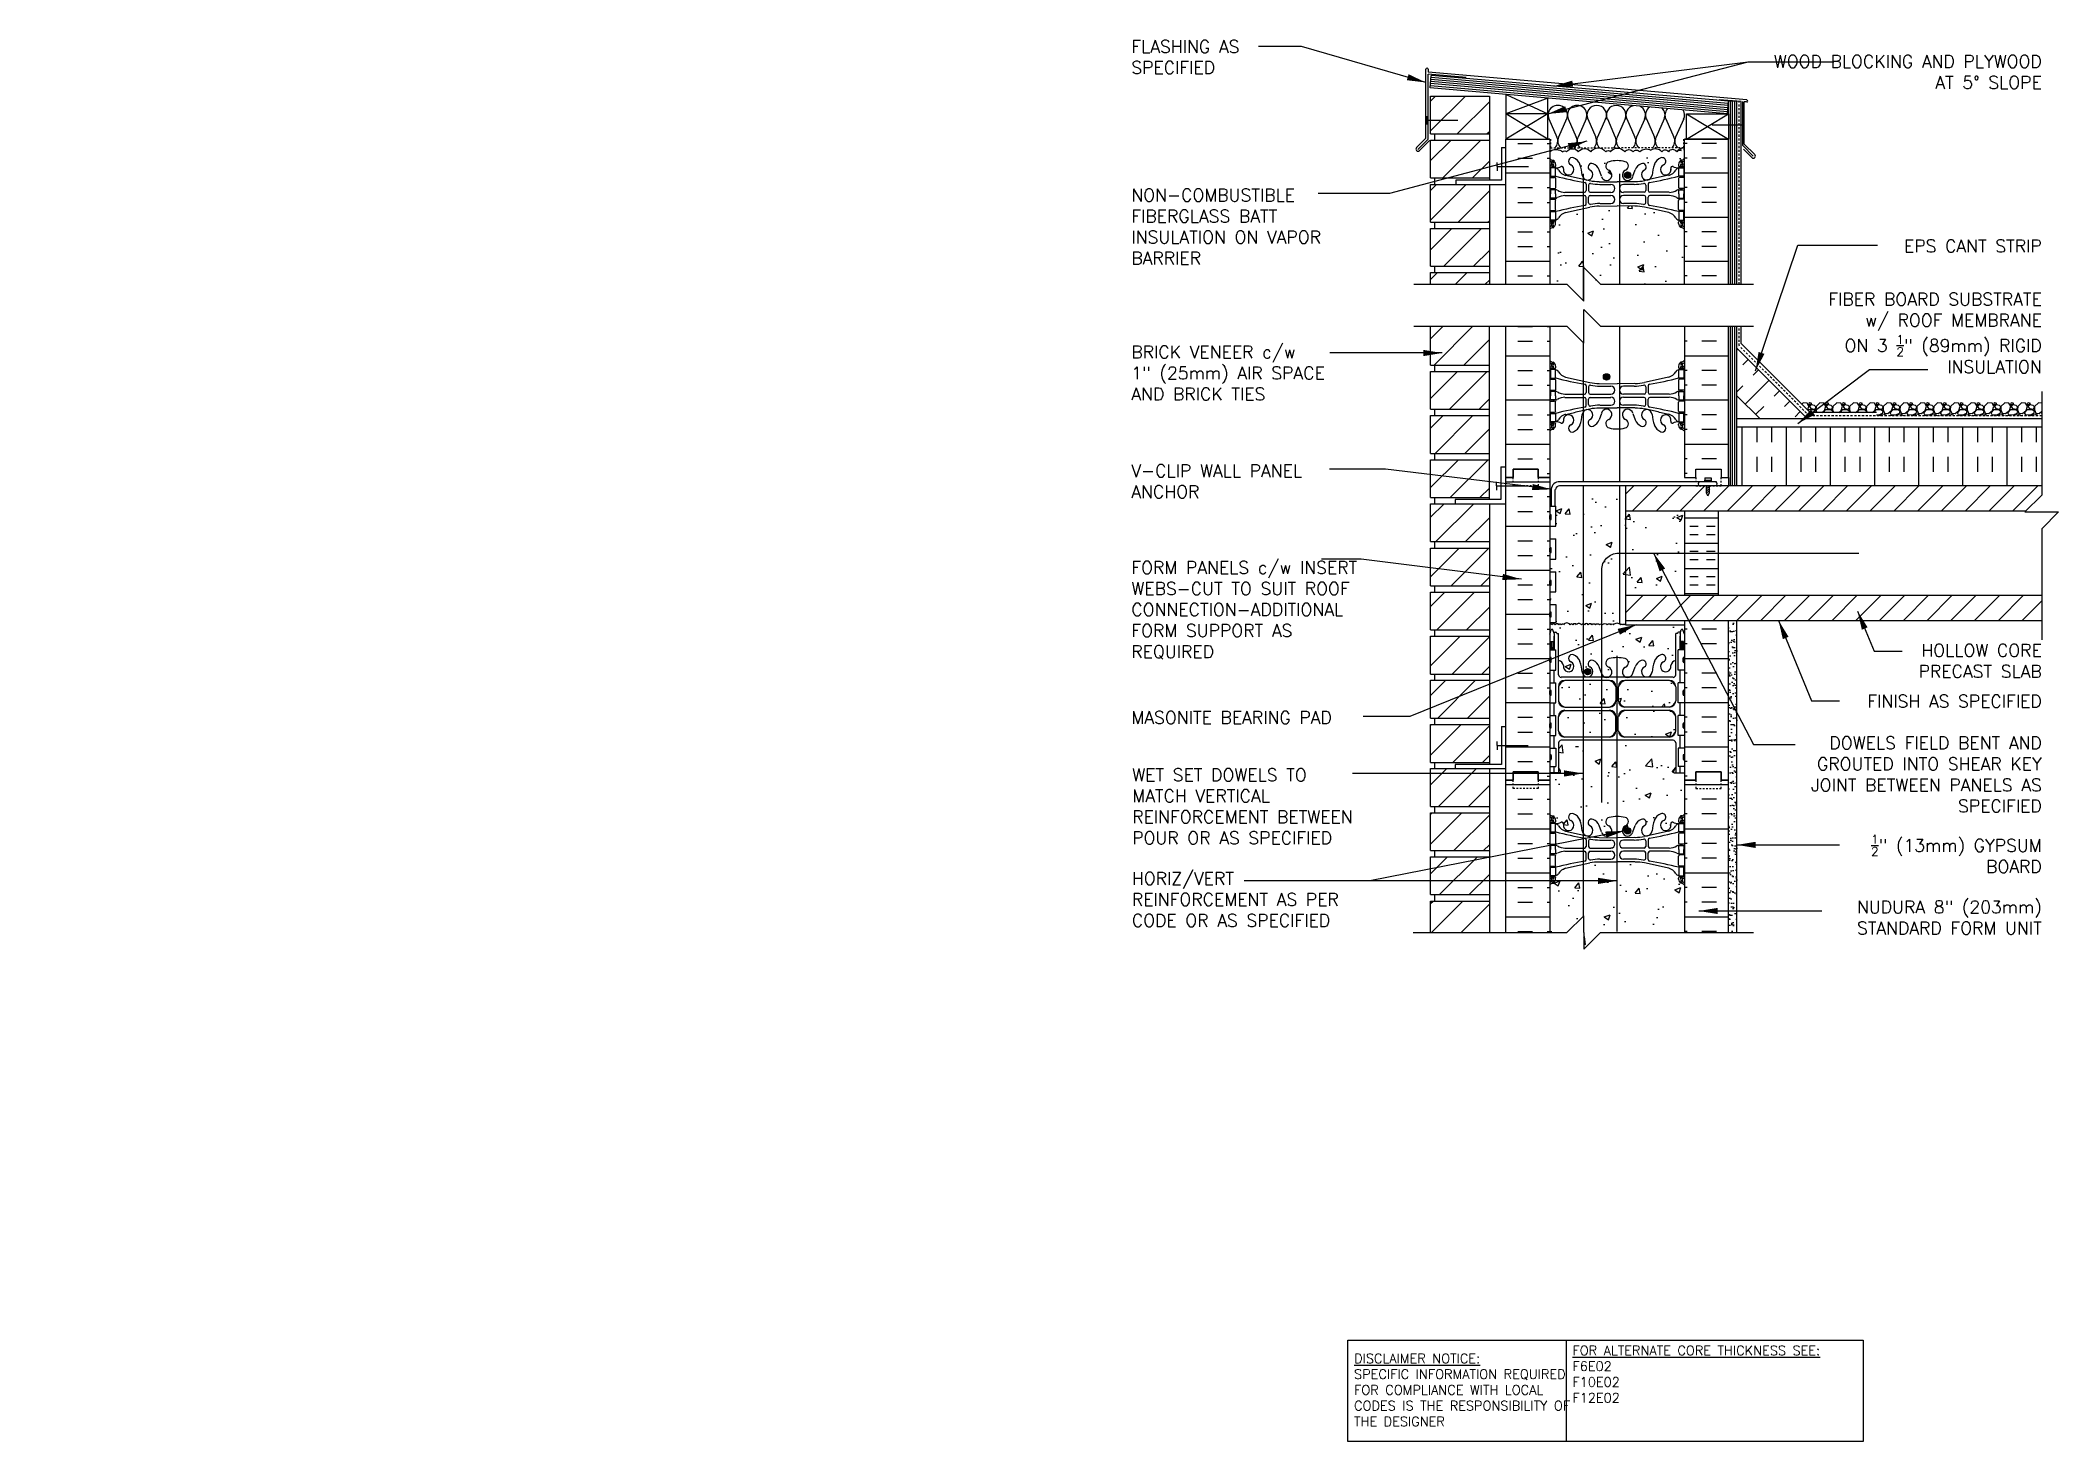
# Model space of a CAD drawing. Header units: inches. Extents: x 75 to 195, y 119 to 202.
import ezdxf

# ---------------------------------------------------------------- set-up
doc = ezdxf.new("R2010")
doc.units = ezdxf.units.IN
doc.header["$LTSCALE"] = 0.5
doc.header["$MEASUREMENT"] = 0
doc.linetypes.add('DASHED2', pattern=[0.375, 0.25, -0.125])
for name, color, linetype in [('HATCH', 12, 'Continuous'), ('line25', 2, 'Continuous'), ('LINE3', 3, 'Continuous'), ('LINE50', 5, 'Continuous'), ('LINE9', 9, 'Continuous'), ('TEXT', 4, 'Continuous'), ('Web_Edge', 9, 'Continuous')]:
    doc.layers.add(name, color=color, linetype=linetype)
doc.styles.add('DIM', font='romans.shx', dxfattribs={"width": 0.7})
doc.styles.add('ROMANS', font='romans.shx', dxfattribs={"height": 0.75})
doc.styles.get("Standard").update_dxf_attribs({"font": 'romans.shx', "height": 0.75})
doc.dimstyles.new('ext_12', dxfattribs={"dimscale": 12, "dimtxt": 0.09375, "dimasz": 0.09375, "dimexe": 0.09375, "dimexo": 0.0625, "dimgap": 0.0625, "dimtad": 1, "dimdec": 1, "dimzin": 3, "dimdsep": 46, "dimlunit": 4, "dimtxsty": 'DIM', "dimcen": 0.09, "dimdle": 0.09375, "dimclrt": 4, "dimadec": 0, "dimazin": 0, "dimtfac": 1, "dimtdec": 1, "dimtmove": 2, "dimatfit": 3, "dimfxl": 1, "dimfrac": 2, "dimtolj": 1, "dimtzin": 0, "dimarcsym": 0})
pattern_1 = [(180, (68.3697, 20.9866), (-2e-16, -1.5), []), (180, (68.3697, 20.4866), (-2e-16, -1.5), [0.5, -0.5]), (180, (68.3697, 19.9866), (-2e-16, -1.5), [0.5, -0.5])]
pattern_2 = [(45, (68.3697, 20.9866), (-0.707107, 0.707107), [])]
pattern_3 = [(50, (0, 0), (3.5863, -0.31376), [0.375, -4.125]), (355, (0, 0), (-0.693757, 3.76096), [0.3, -3.3]), (100.4514, (0.299, -0.026), (2.892544, 3.4472), [0.3187, -3.50571]), (46.1842, (0, 1), (5.33621, -0.8276), [0.5625, -6.1875]), (96.6356, (0.4447, 0.931), (4.67331, 4.87059), [0.47805, -5.25857]), (351.1842, (0, 1), (4.67331, 4.87059), [0.45, -4.95]), (21, (0.5, 0.75), (2.984535, -2.013094), [0.375, -4.125]), (326, (0.5, 0.75), (1.216577, 3.62575), [0.3, -3.3]), (71.4514, (0.7487, 0.5822), (4.20111, 1.612656), [0.3187, -3.50571]), (37.5, (0, 0), (0.060799, 1.664469), [0, -3.26, 0, -3.35, 0, -3.3125]), (7.5, (0, 0), (1.315348, 1.972059), [0, -1.91, 0, -3.185, 0, -1.2625]), (327.5, (-1.115, 0), (2.669112, -0.1127744), [0, -1.25, 0, -3.9, 0, -5.175]), (317.5, (-1.615, 0), (2.91593, 0.500525), [0, -1.625, 0, -2.59, 0, -3.675])]

msp = doc.modelspace()

# ---------------------------------------------------------------- texts
at = {"layer": 'TEXT', "char_height": 0.75, "style": 'ROMANS'}
for s, insert, width, attachment_point in [('FLASHING AS \\PSPECIFIED', (139.65, 202.4), 8.7776, 1), ('\\A1;WOOD BLOCKING AND PLYWOOD \\PAT 5%%D SLOPE', (193.81, 201.52), 17.3954, 3), ('NON-COMBUSTIBLE\\PFIBERGLASS BATT INSULATION ON VAPOR BARRIER', (139.65, 193.57), 12.4405, 1), ('\\A1;EPS CANT STRIP', (193.81, 190.54), 9.5934, 3), ('\\A1;FIBER BOARD SUBSTRATE\\Pw/ ROOF MEMBRANE \\PON 3 {\\H0.7x;\\S1/2;}" (89mm) RIGID \\PINSULATION', (193.81, 187.37), 26.1134, 3), ('BRICK VENEER c/w \\P1" (25mm) AIR SPACE AND BRICK TIES', (139.65, 182.61), 14.5643, 4), ('V-CLIP WALL PANEL ANCHOR', (139.65, 177.17), 12.4405, 1), ('FORM PANELS c/w INSERT WEBS-CUT TO SUIT ROOF CONNECTION-ADDITIONAL\\PFORM SUPPORT AS \\PREQUIRED', (139.65, 168.5), 14.5661, 4), ('HOLLOW CORE PRECAST SLAB', (193.81, 166.49), 12.9349, 3), ('FINISH AS SPECIFIED', (193.81, 163.46), 15.6784, 3), ('MASONITE BEARING PAD', (139.65, 162.49), 15.4002, 1), ('DOWELS FIELD BENT AND GROUTED INTO SHEAR KEY JOINT BETWEEN PANELS AS SPECIFIED', (193.81, 160.98), 17.2174, 3), ('WET SET DOWELS TO MATCH VERTICAL REINFORCEMENT BETWEEN POUR OR AS SPECIFIED', (139.7, 156.83), 15.3151, 4), ('\\A1;{\\H0.7x;\\S1/2;}" (13mm) GYPSUM \\PBOARD', (193.81, 155.14), 17.2174, 3), ('HORIZ/VERT REINFORCEMENT AS PER CODE OR AS SPECIFIED', (139.68, 152.92), 14.3683, 1), ('NUDURA 8" (203mm) STANDARD FORM UNIT', (193.81, 151.22), 17.2174, 3)]:
    msp.add_mtext(s, dxfattribs=dict(at, insert=insert, width=width, attachment_point=attachment_point))
at = {"layer": 'TEXT', "char_height": 0.5625, "attachment_point": 4}
for s, insert, width in [('{\\LDISCLAIMER NOTICE:}\\PSPECIFIC INFORMATION REQUIRED FOR COMPLIANCE WITH LOCAL CODES IS THE RESPONSIBILITY OF THE DESIGNER', (152.9, 122.12), 14.0024), ('{\\LFOR ALTERNATE CORE THICKNESS SEE:\\P}F6E02\\PF10E02\\PF12E02', (165.89, 123.06), 23.333)]:
    msp.add_mtext(s, dxfattribs=dict(at, insert=insert, width=width))

# ---------------------------------------------------------------- hatches: boundary and pattern name
h = msp.add_hatch()
h.set_pattern_fill('ANSI31', color=256, style=0)
h.paths.add_polyline_path([(74.75, 132.93), (82.16, 132.93), (82.16, 129.16), (74.75, 129.16)], flags=25)
at = {"layer": 'HATCH'}
h = msp.add_hatch(dxfattribs=at)
h.set_pattern_fill('ANSI31', color=256, scale=10, style=0)
h.set_pattern_definition([(45, (159.7533, 197.545), (-0.883883, 0.883883), [])])
h.paths.add_polyline_path([(160.95, 199.08), (157.45, 199.08), (157.45, 196.83), (160.95, 196.83)])
h.paths.add_polyline_path([(160.95, 191.21), (157.45, 191.21), (157.45, 188.96), (160.95, 188.96)])
h.paths.add_polyline_path([(160.95, 188.58), (157.45, 188.58), (157.45, 187.89), (160.95, 187.89)])
h.paths.add_polyline_path([(160.95, 193.83), (158.95, 193.83), (157.45, 193.83), (157.45, 191.58), (160.95, 191.58)])
h.paths.add_polyline_path([(160.95, 196.46), (157.45, 196.46), (157.45, 194.21), (160.95, 194.21)])
h.paths.add_polyline_path([(160.95, 177.45), (157.45, 177.45), (157.45, 175.2), (160.95, 175.2)])
h.paths.add_polyline_path([(160.95, 180.08), (157.45, 180.08), (157.45, 177.83), (160.95, 177.83)])
h.paths.add_polyline_path([(160.95, 182.7), (157.45, 182.7), (157.45, 180.45), (160.95, 180.45)])
h.paths.add_polyline_path([(160.95, 185.39), (157.45, 185.39), (157.45, 183.08), (160.95, 183.08)])
h.paths.add_polyline_path([(160.95, 166.95), (157.45, 166.95), (157.45, 164.7), (160.95, 164.7)])
h.paths.add_polyline_path([(160.95, 169.58), (157.45, 169.58), (157.45, 167.33), (160.95, 167.33)])
h.paths.add_polyline_path([(160.95, 172.2), (157.45, 172.2), (157.45, 169.95), (160.95, 169.95)])
h.paths.add_polyline_path([(160.95, 174.83), (157.45, 174.83), (157.45, 172.58), (160.95, 172.58)])
h.paths.add_polyline_path([(160.95, 164.33), (157.45, 164.33), (157.45, 162.08), (160.95, 162.08)])
h.paths.add_polyline_path([(160.95, 161.7), (157.45, 161.7), (157.45, 159.45), (160.95, 159.45)])
h.paths.add_polyline_path([(160.95, 151.2), (157.45, 151.2), (157.45, 149.33), (160.95, 149.33)])
h.paths.add_polyline_path([(160.95, 153.83), (157.45, 153.83), (157.45, 151.58), (160.95, 151.58)])
h.paths.add_polyline_path([(160.95, 156.45), (157.45, 156.45), (157.45, 154.2), (160.95, 154.2)])
h.paths.add_polyline_path([(160.95, 159.08), (158.91, 159.08), (157.45, 159.08), (157.45, 156.83), (160.95, 156.83)])
h = msp.add_hatch(dxfattribs=at)
h.set_pattern_fill('INSUL', color=256, scale=7, style=0)
h.set_pattern_definition([(0, (-2761.6138, -217.6176), (0, 2.625), []), (0, (-2761.6138, -216.7426), (0, 2.625), [0.875, -0.875]), (0, (-2761.6138, -215.8676), (0, 2.625), [0.875, -0.875])])
h.paths.add_polyline_path([(164.55, 196.52), (161.92, 196.52), (161.92, 187.89), (164.55, 187.89)])
h = msp.add_hatch(dxfattribs=at)
h.set_pattern_fill('AR-CONC', color=256, scale=0.5)
h.set_pattern_definition(pattern_3)
edge = h.paths.add_edge_path()
edge.add_arc((172.2, 151.8), 0.5, 46.2109, 66.4218)
edge.add_line((172.4, 152.26), (172.31, 152.26))
edge.add_line((172.31, 152.26), (172.31, 152.3))
edge.add_arc((172.45, 152.51), 0.25, 180, 235.9442, ccw=False)
edge.add_line((172.2, 152.51), (172.2, 152.57))
edge.add_arc((172.26, 152.57), 0.0625, 90, 180, ccw=False)
edge.add_line((172.26, 152.64), (172.31, 152.64))
edge.add_line((172.31, 152.64), (172.31, 152.71))
edge.add_line((172.31, 152.71), (172.21, 152.71))
edge.add_arc((172.33, 153.05), 0.364, 212.0424, 250.3387, ccw=False)
edge.add_arc((171.41, 152.44), 0.743, 34.228, 73.8107)
edge.add_spline(control_points=[(171.61, 153.15), (170.18, 153.47)], knot_values=[0, 0, 1, 1], degree=1, periodic=0)
edge.add_arc((169.62, 150.54), 2.98, 79.2546, 90.0995)
edge.add_line((169.61, 153.53), (168.55, 153.54))
edge.add_line((168.55, 153.54), (167.48, 153.53))
edge.add_arc((167.48, 150.54), 2.98, 89.9005, 100.7454)
edge.add_spline(control_points=[(166.92, 153.47), (165.48, 153.15)], knot_values=[0, 0, 1, 1], degree=1, periodic=0)
edge.add_arc((165.69, 152.44), 0.743, 106.1893, 145.772)
edge.add_arc((164.77, 153.05), 0.364, 289.6613, 327.9576, ccw=False)
edge.add_line((164.89, 152.71), (164.78, 152.71))
edge.add_line((164.78, 152.71), (164.78, 152.64))
edge.add_line((164.78, 152.64), (164.83, 152.64))
edge.add_arc((164.83, 152.57), 0.0625, 0, 90, ccw=False)
edge.add_line((164.89, 152.57), (164.89, 152.51))
edge.add_arc((164.64, 152.51), 0.25, 304.0558, 360, ccw=False)
edge.add_line((164.78, 152.3), (164.78, 152.26))
edge.add_line((164.78, 152.26), (164.69, 152.26))
edge.add_arc((164.89, 151.8), 0.5, 113.5782, 133.7891)
edge.add_line((164.55, 152.16), (164.55, 149.33))
edge.add_line((164.55, 149.33), (165.56, 149.33))
edge.add_line((165.56, 149.33), (166.56, 150.33))
edge.add_line((166.56, 150.33), (166.56, 149.33))
edge.add_line((166.56, 149.33), (166.56, 148.33))
edge.add_line((166.56, 148.33), (167.56, 149.33))
edge.add_line((167.56, 149.33), (172.55, 149.33))
edge.add_line((172.55, 149.33), (172.55, 152.16))
h.paths.add_polyline_path([(172.55, 158.39), (172.55, 158.83), (171.92, 158.83), (171.92, 158.95), (172.04, 159.15), (172.04, 160.62, 0.268138), (171.88, 160.76), (165.22, 160.76, 0.268156), (165.06, 160.62), (165.06, 159.15), (165.18, 158.95), (165.18, 158.83), (164.55, 158.83), (164.55, 158.39), (164.55, 156.35, 0.088416), (164.69, 156.26), (164.78, 156.26), (164.78, 156.21, -0.249069), (164.89, 156.01), (164.89, 155.94, -0.414214), (164.83, 155.88), (164.78, 155.88), (164.78, 155.81), (164.89, 155.81, 0.085348), (165.22, 155.88, -0.669601), (165.35, 155.76, 2.087231), (165.78, 155.99, -1), (165.95, 156.4, -0.21345), (166.34, 156.01, -0.069923), (166.48, 155.36, 1.702394), (166.93, 155.68, -0.940793), (167.13, 156.06, -0.173075), (167.48, 155.69), (167.62, 155.31, 1.612474), (168.05, 155.66, -0.734872), (168.07, 156.18, -0.068475), (168.55, 156.24, -0.068475), (169.02, 156.18, -0.734872), (169.05, 155.66, 1.612474), (169.48, 155.31), (169.62, 155.69, -0.173075), (169.97, 156.06, -0.940793), (170.17, 155.68, 1.702394), (170.62, 155.36, -0.069923), (170.76, 156.01, -0.21345), (171.15, 156.4, -1), (171.31, 155.99, 2.087231), (171.74, 155.76, -0.669601), (171.88, 155.88, 0.085348), (172.21, 155.81), (172.31, 155.81), (172.31, 155.88), (172.26, 155.88, -0.414214), (172.2, 155.94), (172.2, 156.01, -0.249069), (172.31, 156.21), (172.31, 156.26), (172.4, 156.26, 0.088416), (172.55, 156.35)])
h.paths.add_polyline_path([(168.47, 162.17, 0.225652), (168.1, 162.54), (165.43, 162.54, 0.225652), (165.06, 162.17), (165.06, 161.33, 0.225652), (165.43, 160.95), (168.1, 160.95, 0.225652), (168.47, 161.33)])
h.paths.add_polyline_path([(168.47, 163.11), (168.47, 163.95, 0.225652), (168.1, 164.32), (165.43, 164.32, 0.225652), (165.06, 163.95), (165.06, 163.11, 0.225652), (165.43, 162.73), (168.1, 162.73, 0.225652)])
h.paths.add_polyline_path([(172.04, 163.95, 0.225652), (171.66, 164.32), (169, 164.32, 0.225652), (168.62, 163.95), (168.62, 163.11, 0.225652), (169, 162.73), (171.66, 162.73, 0.225652), (172.04, 163.11)])
h.paths.add_polyline_path([(172.04, 162.17, 0.225652), (171.66, 162.54), (169, 162.54, 0.225652), (168.62, 162.17), (168.62, 161.33, 0.225652), (169, 160.95), (171.66, 160.95, 0.225652), (172.04, 161.33)])
h.paths.add_polyline_path([(172.04, 167.11), (172.14, 167.11), (172.14, 167.14, -0.414214), (172.19, 167.19), (172.31, 167.19), (172.36, 167.34, -0.6), (172.46, 167.34), (172.55, 167.07), (172.55, 167.64), (169.05, 167.64), (169.05, 167.67, 0.086928), (169.02, 167.64, 0.520567), (168.88, 167.64, 0.520567), (168.74, 167.64, 0.520567), (168.34, 167.64, 0.520567), (168.18, 167.64, 0.520567), (167.96, 167.64, 0.520567), (167.68, 167.64, 0.520567), (167.49, 167.64, 0.520567), (167.27, 167.64, 0.507124), (167.05, 167.64, 0.507124), (166.83, 167.64, 0.520567), (166.6, 167.64, 0.520567), (166.42, 167.64, 0.520567), (166.13, 167.64, 0.520567), (165.91, 167.64, 0.520567), (165.75, 167.64, 0.520567), (165.36, 167.64, 0.520567), (165.22, 167.64, 0.520567), (165.08, 167.64, 0.520567), (164.87, 167.64, 0.520567), (164.67, 167.64, 0.498871), (164.55, 167.65), (164.55, 167.07), (164.63, 167.34, -0.6), (164.73, 167.34), (164.78, 167.19), (164.91, 167.19, -0.414214), (164.96, 167.14), (164.96, 167.11), (165.06, 167.11), (165.06, 165.5, -0.380397), (165.35, 165.21, 2.087231), (165.78, 165.43, -1), (165.95, 165.84, -0.21345), (166.34, 165.45, -0.069923), (166.48, 164.81, 1.702394), (166.93, 165.12, -0.940793), (167.13, 165.5, -0.173075), (167.48, 165.14), (167.62, 164.75, 1.612474), (168.05, 165.11, -0.734872), (168.07, 165.62, -0.068475), (168.55, 165.68, -0.068475), (169.02, 165.62, -0.734872), (169.05, 165.11, 1.612474), (169.48, 164.75), (169.62, 165.14, -0.173075), (169.97, 165.5, -0.940793), (170.17, 165.12, 1.702394), (170.62, 164.81, -0.069923), (170.76, 165.45, -0.21345), (171.15, 165.84, -1), (171.31, 165.43, 2.087231), (171.74, 165.21, -0.380392), (172.04, 165.5)])
h.paths.add_polyline_path([(169.05, 175.89), (165.12, 175.89, 0.366745), (164.87, 175.68), (164.87, 174.69), (164.91, 174.69), (164.91, 173.49), (164.55, 173.49), (164.55, 172.74), (164.91, 172.74), (164.91, 171.54), (164.55, 171.54), (164.55, 170.79), (164.91, 170.79), (164.91, 169.59), (164.55, 169.59), (164.55, 168.84), (164.91, 168.84), (164.91, 167.76), (164.55, 167.76), (164.55, 167.65, -0.498871), (164.67, 167.64, -0.520567), (164.87, 167.64, -0.520567), (165.08, 167.64, -0.520567), (165.22, 167.64, -0.520567), (165.36, 167.64, -0.520567), (165.75, 167.64, -0.520567), (165.91, 167.64, -0.520567), (166.13, 167.64, -0.520567), (166.42, 167.64, -0.520567), (166.6, 167.64, -0.520567), (166.83, 167.64, -0.507124), (167.05, 167.64, -0.507124), (167.27, 167.64, -0.520567), (167.49, 167.64, -0.520567), (167.68, 167.64, -0.520567), (167.96, 167.64, -0.520567), (168.18, 167.64, -0.520567), (168.34, 167.64, -0.520567), (168.74, 167.64, -0.520567), (168.88, 167.64, -0.520567), (169.02, 167.64, -0.086928), (169.05, 167.67), (169.05, 167.89)])
h.paths.add_polyline_path([(171.15, 195.4, -1), (171.31, 194.99, 2.087231), (171.74, 194.77, -0.638777), (171.87, 194.89, 0.087457), (172.21, 194.81), (172.31, 194.81), (172.31, 194.88), (172.26, 194.88, -0.414214), (172.2, 194.94), (172.2, 195.01, -0.249069), (172.31, 195.22), (172.31, 195.26), (172.4, 195.26, 0.088416), (172.55, 195.36), (172.55, 195.99, 0.259173), (172.1, 195.77, 0.520567), (171.6, 195.77, 0.520567), (171.21, 195.77, 0.336749), (170.55, 195.87, 0.336749), (169.89, 195.77, 0.520567), (169.5, 195.77, 0.520567), (169, 195.77, 0.520567), (168.15, 195.77, 0.520567), (167.87, 195.77, 0.520567), (166.98, 195.77, 0.520567), (166.24, 195.77, 0.520567), (165.54, 195.77, 0.520567), (165.32, 195.77, 0.321585), (164.55, 195.79), (164.55, 195.36, 0.088416), (164.69, 195.26), (164.78, 195.26), (164.78, 195.22, -0.249069), (164.89, 195.01), (164.89, 194.94, -0.414214), (164.83, 194.88), (164.78, 194.88), (164.78, 194.81), (164.89, 194.81, 0.087457), (165.23, 194.89, -0.638777), (165.35, 194.77, 2.087231), (165.78, 194.99, -1), (165.95, 195.4, -0.21345), (166.34, 195.01, -0.068226), (166.48, 194.38, 1.753171), (166.93, 194.68, -0.940793), (167.13, 195.06, -0.173075), (167.48, 194.7), (167.62, 194.31, 1.612474), (168.05, 194.67, -0.734872), (168.07, 195.18, -0.068475), (168.55, 195.24, -0.068475), (169.02, 195.18, -0.734872), (169.05, 194.67, 1.612474), (169.48, 194.31), (169.62, 194.7, -0.173075), (169.97, 195.06, -0.940793), (170.17, 194.68, 1.753171), (170.62, 194.38, -0.068226), (170.76, 195.01, -0.21345)])
h = msp.add_hatch(dxfattribs=at)
h.set_pattern_fill('INSUL', color=256, scale=7, style=0)
h.set_pattern_definition([(180, (3098.7094, -217.6176), (0, 2.625), []), (180, (3098.7094, -216.7426), (0, 2.625), [0.875, -0.875]), (180, (3098.7094, -215.8676), (0, 2.625), [0.875, -0.875])])
h.paths.add_polyline_path([(175.17, 196.52), (172.55, 196.52), (172.55, 187.89), (175.17, 187.89)])
h = msp.add_hatch(dxfattribs=at)
h.set_pattern_fill('AR-CONC', color=256, scale=0.5)
h.set_pattern_definition(pattern_3)
edge = h.paths.add_edge_path()
edge.add_arc((172.2, 190.8), 0.5, 46.2109, 66.4218)
edge.add_line((172.4, 191.26), (172.31, 191.26))
edge.add_line((172.31, 191.26), (172.31, 191.3))
edge.add_arc((172.45, 191.51), 0.25, 180, 235.9442, ccw=False)
edge.add_line((172.2, 191.51), (172.2, 191.58))
edge.add_arc((172.26, 191.58), 0.0625, 90, 180, ccw=False)
edge.add_line((172.26, 191.64), (172.31, 191.64))
edge.add_line((172.31, 191.64), (172.31, 191.71))
edge.add_line((172.31, 191.71), (172.21, 191.71))
edge.add_arc((172.33, 192.05), 0.364, 214.9775, 250.3387, ccw=False)
edge.add_arc((171.41, 191.44), 0.743, 32.7919, 73.8107)
edge.add_spline(control_points=[(171.61, 192.16), (170.18, 192.48)], knot_values=[0, 0, 1, 1], degree=1, periodic=0)
edge.add_arc((169.62, 189.55), 2.98, 79.2546, 90.0995)
edge.add_line((169.61, 192.53), (168.55, 192.55))
edge.add_line((168.55, 192.55), (167.48, 192.53))
edge.add_arc((167.48, 189.55), 2.98, 89.9005, 100.7454)
edge.add_spline(control_points=[(166.92, 192.48), (165.48, 192.16)], knot_values=[0, 0, 1, 1], degree=1, periodic=0)
edge.add_arc((165.69, 191.44), 0.743, 106.1893, 147.2081)
edge.add_arc((164.77, 192.05), 0.364, 289.6613, 325.0225, ccw=False)
edge.add_line((164.89, 191.71), (164.78, 191.71))
edge.add_line((164.78, 191.71), (164.78, 191.64))
edge.add_line((164.78, 191.64), (164.83, 191.64))
edge.add_arc((164.83, 191.58), 0.0625, 0, 90, ccw=False)
edge.add_line((164.89, 191.58), (164.89, 191.51))
edge.add_arc((164.64, 191.51), 0.25, 304.0558, 360, ccw=False)
edge.add_line((164.78, 191.3), (164.78, 191.26))
edge.add_line((164.78, 191.26), (164.69, 191.26))
edge.add_arc((164.89, 190.8), 0.5, 113.5782, 133.7891)
edge.add_line((164.55, 191.17), (164.55, 187.89))
edge.add_line((164.55, 187.89), (165.56, 187.89))
edge.add_line((165.56, 187.89), (166.56, 186.89))
edge.add_line((166.56, 186.89), (166.56, 188.89))
edge.add_line((166.56, 188.89), (167.56, 187.89))
edge.add_line((167.56, 187.89), (172.55, 187.89))
edge.add_line((172.55, 187.89), (172.55, 191.17))
h = msp.add_hatch(dxfattribs=at)
h.set_pattern_fill('INSUL', color=256, scale=7, style=0)
h.set_pattern_definition([(0, (-2761.6138, -220.6218), (0, 2.625), []), (0, (-2761.6138, -219.7468), (0, 2.625), [0.875, -0.875]), (0, (-2761.6138, -218.8718), (0, 2.625), [0.875, -0.875])])
h.paths.add_polyline_path([(164.55, 185.39), (161.92, 185.39), (161.92, 176.39), (162.36, 176.39), (162.36, 176.89), (163.86, 176.89), (163.86, 176.39), (164.55, 176.39)])
h = msp.add_hatch(dxfattribs=at)
h.set_pattern_fill('INSUL', color=256, scale=7, style=0)
h.set_pattern_definition([(180, (3098.7094, -220.6218), (0, 2.625), []), (180, (3098.7094, -219.7468), (0, 2.625), [0.875, -0.875]), (180, (3098.7094, -218.8718), (0, 2.625), [0.875, -0.875])])
h.paths.add_polyline_path([(175.17, 185.39), (172.55, 185.39), (172.55, 176.39), (173.24, 176.39), (173.24, 176.89), (174.74, 176.89), (174.74, 176.39), (175.17, 176.39)])
h = msp.add_hatch(dxfattribs=at)
h.set_pattern_fill('INSUL', color=256, scale=7, angle=45, style=0)
h.set_pattern_definition([(45, (68.3697, 20.9866), (-1.856155, 1.856155), []), (45, (67.751, 21.6054), (-1.856155, 1.856155), [0.875, -0.875]), (45, (67.1323, 22.224), (-1.856155, 1.856155), [0.875, -0.875])])
h.paths.add_polyline_path([(176.92, 180.01), (179.75, 180.01), (175.67, 184.09), (175.67, 181.26)])
h = msp.add_hatch(dxfattribs=at)
h.set_pattern_fill('INSUL', color=256, scale=7, angle=90, style=0)
h.set_pattern_definition([(90, (68.3697, 20.9866), (-2.625, 2e-16), []), (90, (67.4947, 20.9866), (-2.625, 2e-16), [0.875, -0.875]), (90, (66.6197, 20.9866), (-2.625, 2e-16), [0.875, -0.875])])
h.paths.add_polyline_path([(175.67, 179.39), (175.67, 175.89), (193.81, 175.89), (193.81, 179.39)])
h = msp.add_hatch(dxfattribs=at)
h.set_pattern_fill('INSUL', color=256, scale=7, style=0)
h.set_pattern_definition([(0, (-2761.6138, -238.6218), (0, 2.625), []), (0, (-2761.6138, -237.7468), (0, 2.625), [0.875, -0.875]), (0, (-2761.6138, -236.8718), (0, 2.625), [0.875, -0.875])])
h.paths.add_polyline_path([(161.92, 158.39), (162.36, 158.39), (162.36, 158.89), (163.86, 158.89), (163.86, 158.39), (164.55, 158.39), (164.55, 176.39), (163.86, 176.39), (163.86, 176.89), (162.36, 176.89), (162.36, 176.39), (161.92, 176.39)])
h = msp.add_hatch(dxfattribs=at)
h.set_pattern_fill('ANSI31', color=256, scale=8, style=0)
h.set_pattern_definition(pattern_2)
h.paths.add_polyline_path([(192.85, 174.39), (193.81, 175.35), (193.81, 175.89), (169.05, 175.89), (169.05, 174.39)])
h = msp.add_hatch(dxfattribs=at)
h.set_pattern_fill('AR-CONC', color=256, scale=0.5)
h.paths.add_polyline_path([(172.55, 174.39), (169.05, 174.39), (169.05, 169.39), (172.55, 169.39)])
h = msp.add_hatch(dxfattribs=at)
h.set_pattern_fill('INSUL', color=256, scale=4, angle=180, style=0)
h.set_pattern_definition(pattern_1)
h.paths.add_polyline_path([(174.55, 174.39), (172.55, 174.39), (172.55, 170.51), (174.55, 170.51)])
h = msp.add_hatch(dxfattribs=at)
h.set_pattern_fill('INSUL', color=256, scale=4, angle=180, style=0)
h.set_pattern_definition(pattern_1)
h.paths.add_polyline_path([(172.55, 169.39), (174.55, 169.39), (174.55, 170.51), (172.55, 170.51)])
h = msp.add_hatch(dxfattribs=at)
h.set_pattern_fill('ANSI31', color=256, scale=8, style=0)
h.set_pattern_definition(pattern_2)
h.paths.add_polyline_path([(169.05, 169.39), (169.05, 167.89), (193.81, 167.89), (193.81, 169.39)])
h = msp.add_hatch(dxfattribs=at)
h.set_pattern_fill('INSUL', color=256, scale=7, style=0)
h.set_pattern_definition([(180, (3098.7094, -238.6218), (0, 2.625), []), (180, (3098.7094, -237.7468), (0, 2.625), [0.875, -0.875]), (180, (3098.7094, -236.8718), (0, 2.625), [0.875, -0.875])])
h.paths.add_polyline_path([(175.17, 167.89), (172.55, 167.89), (172.55, 158.39), (173.24, 158.39), (173.24, 158.89), (174.74, 158.89), (174.74, 158.39), (175.17, 158.39)])
h = msp.add_hatch(dxfattribs=at)
h.set_pattern_fill('AR-SAND', color=256, scale=0.25, style=0)
h.set_pattern_definition([(37.5, (-0.28587, -0.21852), (-0.01574834, 0.48170594), [0, -0.38, 0, -0.425, 0, -0.40625]), (7.5, (-0.2859, -0.2185), (0.4424442, 0.7055365), [0, -0.205, 0, -0.3425, 0, -0.13125]), (327.5, (-0.59337, -0.2185), (0.7785355, 0.00141476), [0, -0.125, 0, -0.45, 0, -0.5875]), (317.5, (-0.5934, -0.2185), (0.7515317, 0.2194189), [0, -0.0625, 0, -0.295, 0, -0.3375])])
h.paths.add_polyline_path([(175.17, 158.33), (175.17, 149.33), (175.67, 149.33), (175.67, 167.89), (175.17, 167.89)])
h = msp.add_hatch(dxfattribs=at)
h.set_pattern_fill('INSUL', color=256, scale=7, style=0)
h.set_pattern_definition([(0, (-2761.6138, -256.6218), (0, 2.625), []), (0, (-2761.6138, -255.7468), (0, 2.625), [0.875, -0.875]), (0, (-2761.6138, -254.8718), (0, 2.625), [0.875, -0.875])])
h.paths.add_polyline_path([(161.92, 149.33), (164.55, 149.33), (164.55, 158.39), (163.86, 158.39), (163.86, 158.89), (162.36, 158.89), (162.36, 158.39), (161.92, 158.39)])
h = msp.add_hatch(dxfattribs=at)
h.set_pattern_fill('INSUL', color=256, scale=7, style=0)
h.set_pattern_definition([(180, (3098.7094, -256.6218), (0, 2.625), []), (180, (3098.7094, -255.7468), (0, 2.625), [0.875, -0.875]), (180, (3098.7094, -254.8718), (0, 2.625), [0.875, -0.875])])
h.paths.add_polyline_path([(172.55, 149.33), (175.17, 149.33), (175.17, 158.39), (174.74, 158.39), (174.74, 158.89), (173.24, 158.89), (173.24, 158.39), (172.55, 158.39)])
at = {"layer": 'LINE3'}
h = msp.add_hatch(color=256, dxfattribs=at)
h.paths.add_polyline_path([(169.36, 194.42, 0.831395), (168.99, 194.42)])
h.paths.add_polyline_path([(169.36, 194.38, 0.045935), (169.36, 194.42), (168.99, 194.42, 0.045935), (168.98, 194.38, 1)])
h = msp.add_hatch(color=256, dxfattribs=at)
h.paths.add_polyline_path([(168.11, 182.41, 0.831395), (167.74, 182.41)])
h.paths.add_polyline_path([(168.11, 182.38, 0.045935), (168.11, 182.41), (167.74, 182.41, 0.045935), (167.74, 182.38, 1)])
h = msp.add_hatch(color=256, dxfattribs=at)
h.paths.add_polyline_path([(166.97, 164.87, 0.831395), (166.6, 164.87)])
h.paths.add_polyline_path([(166.98, 164.84, 0.045935), (166.97, 164.87), (166.6, 164.87, 0.045935), (166.6, 164.84, 1)])
h = msp.add_hatch(color=256, dxfattribs=at)
h.paths.add_polyline_path([(169.36, 155.41, 0.831395), (168.99, 155.41)])
h.paths.add_polyline_path([(169.36, 155.38, 0.045935), (169.36, 155.41), (168.99, 155.41, 0.045935), (168.98, 155.38, 1)])

# ---------------------------------------------------------------- linework, layer by layer
at = {"layer": 'HATCH'}
for p, q in [((157.17, 196.57), (157.17, 200.68)), ((157.3, 200.68), (157.3, 200.51)), ((176.26, 198.85), (157.3, 200.51)), ((157.3, 196.52), (157.3, 200.38)), ((159.56, 200.18), (157.3, 200.38)), ((175.12, 198.14), (157.44, 199.69)), ((175.13, 198.27), (157.45, 199.82)), ((175.14, 198.39), (157.46, 199.94)), ((175.15, 198.52), (157.47, 200.06)), ((175.16, 198.64), (157.48, 200.19)), ((164.42, 198.95), (161.92, 198.02)), ((161.94, 199.17), (164.42, 198.02)), ((175.92, 198.75), (174.62, 198.85)), ((175.3, 187.89), (175.3, 198.77)), ((175.42, 187.89), (175.42, 198.77)), ((175.55, 187.89), (175.55, 198.77)), ((175.92, 187.89), (175.92, 198.75)), ((176.02, 196.15), (176.02, 198.75)), ((176.25, 198.73), (176.11, 198.74)), ((176.11, 196.23), (176.11, 198.74)), ((164.42, 196.52), (161.92, 198.02)), ((164.42, 198.02), (161.92, 196.52)), ((164.49, 197.72), (164.97, 196.64)), ((165.54, 197.72), (165.07, 196.64)), ((165.64, 197.72), (166.12, 196.64)), ((166.7, 197.72), (166.23, 196.64)), ((166.8, 197.72), (167.28, 196.64)), ((167.86, 197.72), (167.38, 196.64)), ((167.97, 197.72), (168.44, 196.64)), ((169.03, 197.72), (168.55, 196.64)), ((169.13, 197.72), (169.61, 196.64)), ((170.19, 197.72), (169.71, 196.64)), ((170.29, 197.72), (170.77, 196.64)), ((171.35, 197.72), (170.87, 196.64)), ((171.45, 197.72), (171.93, 196.64)), ((172.51, 197.72), (172.03, 196.64)), ((172.67, 196.52), (175.17, 198.02)), ((172.67, 198.02), (175.17, 196.52)), ((157.17, 196.57), (156.6, 196)), ((157.3, 196.52), (156.69, 195.91)), ((157.39, 196.43), (156.78, 195.83)), ((176.02, 196.15), (176.65, 195.51)), ((176.07, 195.92), (176.56, 195.42)), ((176.11, 196.23), (176.74, 195.6)), ((175.3, 175.89), (175.3, 185.39)), ((175.42, 175.89), (175.42, 185.39)), ((175.55, 175.89), (175.55, 185.39)), ((175.92, 184.37), (175.92, 185.39)), ((180.03, 180.26), (175.92, 184.37)), ((179.61, 180.83), (179.53, 180.76)), ((179.85, 180.81), (179.61, 180.83)), ((179.96, 180.63), (179.85, 180.81)), ((179.89, 180.4), (179.96, 180.63)), ((179.92, 180.38), (179.97, 180.44)), ((180.02, 180.83), (179.95, 180.8)), ((179.95, 180.8), (179.99, 180.7)), ((179.97, 180.44), (180.23, 180.44)), ((179.99, 180.7), (180.14, 180.79)), ((180.09, 180.71), (179.99, 180.61)), ((179.99, 180.61), (180.07, 180.49)), ((180.14, 180.79), (180.02, 180.83)), ((183.98, 180.26), (180.03, 180.26)), ((180.07, 180.49), (180.32, 180.46)), ((180.29, 180.68), (180.09, 180.71)), ((180.23, 180.44), (180.36, 180.35)), ((180.37, 180.6), (180.29, 180.67)), ((180.32, 180.46), (180.37, 180.55)), ((180.36, 180.35), (180.34, 180.26)), ((180.38, 180.62), (180.37, 180.41)), ((180.37, 180.55), (180.37, 180.61)), ((180.37, 180.41), (180.43, 180.26)), ((180.61, 180.83), (180.38, 180.62)), ((180.85, 180.81), (180.61, 180.83)), ((180.73, 180.26), (180.88, 180.38)), ((180.81, 180.26), (180.97, 180.44)), ((180.96, 180.63), (180.85, 180.81)), ((180.88, 180.38), (180.96, 180.63)), ((181.02, 180.83), (180.95, 180.8)), ((180.95, 180.8), (180.99, 180.7)), ((180.97, 180.44), (181.23, 180.44)), ((180.99, 180.7), (181.14, 180.79)), ((181.09, 180.71), (180.99, 180.61)), ((180.99, 180.61), (181.07, 180.49)), ((181.14, 180.79), (181.02, 180.83)), ((181.07, 180.49), (181.32, 180.46)), ((181.29, 180.68), (181.09, 180.71)), ((181.23, 180.44), (181.36, 180.35)), ((181.37, 180.6), (181.29, 180.67)), ((181.32, 180.46), (181.37, 180.55)), ((181.36, 180.35), (181.34, 180.26)), ((181.38, 180.62), (181.37, 180.41)), ((181.37, 180.55), (181.37, 180.61)), ((181.37, 180.41), (181.43, 180.26)), ((181.61, 180.83), (181.38, 180.62)), ((181.85, 180.81), (181.61, 180.83)), ((181.73, 180.26), (181.88, 180.38)), ((181.81, 180.26), (181.97, 180.44)), ((181.96, 180.63), (181.85, 180.81)), ((181.88, 180.38), (181.96, 180.63)), ((182.02, 180.83), (181.95, 180.8)), ((181.95, 180.8), (181.99, 180.7)), ((181.97, 180.44), (182.23, 180.44)), ((181.99, 180.7), (182.14, 180.79)), ((182.09, 180.71), (181.99, 180.61)), ((181.99, 180.61), (182.07, 180.49)), ((182.14, 180.79), (182.02, 180.83)), ((182.07, 180.49), (182.32, 180.46)), ((182.29, 180.68), (182.09, 180.71)), ((182.23, 180.44), (182.36, 180.35)), ((182.37, 180.6), (182.29, 180.67)), ((182.32, 180.46), (182.37, 180.55)), ((182.36, 180.35), (182.34, 180.26)), ((182.38, 180.62), (182.37, 180.41)), ((182.37, 180.55), (182.37, 180.61)), ((182.37, 180.41), (182.43, 180.26)), ((182.61, 180.83), (182.38, 180.62)), ((182.85, 180.81), (182.61, 180.83)), ((182.73, 180.26), (182.88, 180.38)), ((182.81, 180.26), (182.97, 180.44)), ((182.96, 180.63), (182.85, 180.81)), ((182.88, 180.38), (182.96, 180.63)), ((183.02, 180.83), (182.95, 180.8)), ((182.95, 180.8), (182.99, 180.7)), ((182.97, 180.44), (183.23, 180.44)), ((182.99, 180.7), (183.14, 180.79)), ((183.09, 180.71), (182.99, 180.61)), ((182.99, 180.61), (183.07, 180.49)), ((183.14, 180.79), (183.02, 180.83)), ((183.07, 180.49), (183.32, 180.46)), ((183.29, 180.68), (183.09, 180.71)), ((183.23, 180.44), (183.36, 180.35)), ((183.37, 180.6), (183.29, 180.67)), ((183.32, 180.46), (183.37, 180.55)), ((183.36, 180.35), (183.34, 180.26)), ((183.38, 180.62), (183.37, 180.41)), ((183.37, 180.55), (183.37, 180.61)), ((183.37, 180.41), (183.43, 180.26)), ((183.61, 180.83), (183.38, 180.62)), ((183.85, 180.81), (183.61, 180.83)), ((183.73, 180.26), (183.88, 180.38)), ((183.81, 180.26), (183.97, 180.44)), ((183.96, 180.63), (183.85, 180.81)), ((183.88, 180.38), (183.96, 180.63)), ((184.02, 180.83), (183.95, 180.8)), ((183.95, 180.8), (183.99, 180.7)), ((183.97, 180.44), (184.23, 180.44)), ((183.98, 180.14), (183.98, 180.14)), ((184.11, 180.1), (183.98, 180.11)), ((183.99, 180.7), (184.14, 180.79)), ((184.09, 180.71), (183.99, 180.61)), ((183.99, 180.61), (184.07, 180.49)), ((184.14, 180.79), (184.02, 180.83)), ((184.07, 180.49), (184.32, 180.46)), ((184.29, 180.68), (184.09, 180.71)), ((184.32, 180.21), (184.11, 180.1)), ((184.19, 180.07), (184.21, 180.13)), ((184.21, 180.13), (184.37, 180.18)), ((184.23, 180.44), (184.36, 180.35)), ((184.37, 180.6), (184.29, 180.67)), ((184.32, 180.46), (184.37, 180.55)), ((184.36, 180.35), (184.32, 180.21)), ((184.38, 180.62), (184.37, 180.41)), ((184.37, 180.55), (184.37, 180.61)), ((184.37, 180.41), (184.45, 180.22)), ((184.37, 180.18), (184.53, 180.12)), ((184.61, 180.83), (184.38, 180.62)), ((184.45, 180.22), (184.66, 180.21)), ((184.53, 180.12), (184.55, 180.07)), ((184.85, 180.81), (184.61, 180.83)), ((184.66, 180.21), (184.88, 180.38)), ((184.79, 180.24), (184.97, 180.44)), ((184.86, 180.12), (184.79, 180.24)), ((184.96, 180.63), (184.85, 180.81)), ((185.11, 180.1), (184.86, 180.12)), ((184.88, 180.38), (184.96, 180.63)), ((185.02, 180.83), (184.95, 180.8)), ((184.95, 180.8), (184.99, 180.7)), ((184.97, 180.44), (185.23, 180.44)), ((184.99, 180.7), (185.14, 180.79)), ((185.09, 180.71), (184.99, 180.61)), ((184.99, 180.61), (185.07, 180.49)), ((185.14, 180.79), (185.02, 180.83)), ((185.07, 180.49), (185.32, 180.46)), ((185.29, 180.68), (185.09, 180.71)), ((185.32, 180.21), (185.11, 180.1)), ((185.19, 180.07), (185.21, 180.13)), ((185.21, 180.13), (185.37, 180.18)), ((185.23, 180.44), (185.36, 180.35)), ((185.37, 180.6), (185.29, 180.67)), ((185.32, 180.46), (185.37, 180.55)), ((185.36, 180.35), (185.32, 180.21)), ((185.38, 180.62), (185.37, 180.41)), ((185.37, 180.55), (185.37, 180.61)), ((185.37, 180.41), (185.45, 180.22)), ((185.37, 180.18), (185.53, 180.12)), ((185.61, 180.83), (185.38, 180.62)), ((185.45, 180.22), (185.66, 180.21)), ((185.53, 180.12), (185.55, 180.07)), ((185.85, 180.81), (185.61, 180.83)), ((185.66, 180.21), (185.88, 180.38)), ((185.79, 180.24), (185.97, 180.44)), ((185.86, 180.12), (185.79, 180.24)), ((185.96, 180.63), (185.85, 180.81)), ((186.11, 180.1), (185.86, 180.12)), ((185.88, 180.38), (185.96, 180.63)), ((186.02, 180.83), (185.95, 180.8)), ((185.95, 180.8), (185.99, 180.7)), ((185.97, 180.44), (186.23, 180.44)), ((185.99, 180.7), (186.14, 180.79)), ((186.09, 180.71), (185.99, 180.61)), ((185.99, 180.61), (186.07, 180.49)), ((186.14, 180.79), (186.02, 180.83)), ((186.07, 180.49), (186.32, 180.46)), ((186.29, 180.68), (186.09, 180.71)), ((186.32, 180.21), (186.11, 180.1)), ((186.19, 180.07), (186.21, 180.13)), ((186.21, 180.13), (186.37, 180.18)), ((186.23, 180.44), (186.36, 180.35)), ((186.37, 180.6), (186.29, 180.67)), ((186.32, 180.46), (186.37, 180.55)), ((186.36, 180.35), (186.32, 180.21)), ((186.38, 180.62), (186.37, 180.41)), ((186.37, 180.55), (186.37, 180.61)), ((186.37, 180.41), (186.45, 180.22)), ((186.37, 180.18), (186.53, 180.12)), ((186.61, 180.83), (186.38, 180.62)), ((186.45, 180.22), (186.66, 180.21)), ((186.53, 180.12), (186.55, 180.07)), ((186.85, 180.81), (186.61, 180.83)), ((186.66, 180.21), (186.88, 180.38)), ((186.79, 180.24), (186.97, 180.44)), ((186.86, 180.12), (186.79, 180.24)), ((186.96, 180.63), (186.85, 180.81)), ((187.11, 180.1), (186.86, 180.12)), ((186.88, 180.38), (186.96, 180.63)), ((187.02, 180.83), (186.95, 180.8)), ((186.95, 180.8), (186.99, 180.7)), ((186.97, 180.44), (187.23, 180.44)), ((186.99, 180.7), (187.14, 180.79)), ((187.09, 180.71), (186.99, 180.61)), ((186.99, 180.61), (187.07, 180.49)), ((187.14, 180.79), (187.02, 180.83)), ((187.07, 180.49), (187.32, 180.46)), ((187.29, 180.68), (187.09, 180.71)), ((187.32, 180.21), (187.11, 180.1)), ((187.19, 180.07), (187.21, 180.13)), ((187.21, 180.13), (187.37, 180.18)), ((187.23, 180.44), (187.36, 180.35)), ((187.37, 180.6), (187.29, 180.67)), ((187.32, 180.46), (187.37, 180.55)), ((187.36, 180.35), (187.32, 180.21)), ((187.38, 180.62), (187.37, 180.41)), ((187.37, 180.55), (187.37, 180.61)), ((187.37, 180.41), (187.45, 180.22)), ((187.37, 180.18), (187.53, 180.12)), ((187.61, 180.83), (187.38, 180.62)), ((187.45, 180.22), (187.66, 180.21)), ((187.53, 180.12), (187.55, 180.07)), ((187.85, 180.81), (187.61, 180.83)), ((187.66, 180.21), (187.88, 180.38)), ((187.79, 180.24), (187.97, 180.44)), ((187.86, 180.12), (187.79, 180.24)), ((187.96, 180.63), (187.85, 180.81)), ((188.11, 180.1), (187.86, 180.12)), ((187.88, 180.38), (187.96, 180.63)), ((188.02, 180.83), (187.95, 180.8)), ((187.95, 180.8), (187.99, 180.7)), ((187.97, 180.44), (188.23, 180.44)), ((187.99, 180.7), (188.14, 180.79)), ((188.09, 180.71), (187.99, 180.61)), ((187.99, 180.61), (188.07, 180.49)), ((188.14, 180.79), (188.02, 180.83)), ((188.07, 180.49), (188.32, 180.46)), ((188.29, 180.68), (188.09, 180.71)), ((188.32, 180.21), (188.11, 180.1)), ((188.19, 180.07), (188.21, 180.13)), ((188.21, 180.13), (188.37, 180.18)), ((188.23, 180.44), (188.36, 180.35)), ((188.37, 180.6), (188.29, 180.67)), ((188.32, 180.46), (188.37, 180.55)), ((188.36, 180.35), (188.32, 180.21)), ((188.38, 180.62), (188.37, 180.41)), ((188.37, 180.55), (188.37, 180.61)), ((188.37, 180.41), (188.45, 180.22)), ((188.37, 180.18), (188.53, 180.12)), ((188.61, 180.83), (188.38, 180.62)), ((188.45, 180.22), (188.66, 180.21)), ((188.53, 180.12), (188.55, 180.07)), ((188.85, 180.81), (188.61, 180.83)), ((188.66, 180.21), (188.88, 180.38)), ((188.79, 180.24), (188.97, 180.44)), ((188.86, 180.12), (188.79, 180.24)), ((188.96, 180.63), (188.85, 180.81)), ((189.11, 180.1), (188.86, 180.12)), ((188.88, 180.38), (188.96, 180.63)), ((189.02, 180.83), (188.95, 180.8)), ((188.95, 180.8), (188.99, 180.7)), ((188.97, 180.44), (189.23, 180.44)), ((188.99, 180.7), (189.14, 180.79)), ((189.09, 180.71), (188.99, 180.61)), ((188.99, 180.61), (189.07, 180.49)), ((189.14, 180.79), (189.02, 180.83)), ((189.07, 180.49), (189.32, 180.46)), ((189.29, 180.68), (189.09, 180.71)), ((189.32, 180.21), (189.11, 180.1)), ((189.19, 180.07), (189.21, 180.13)), ((189.21, 180.13), (189.37, 180.18)), ((189.23, 180.44), (189.36, 180.35)), ((189.37, 180.6), (189.29, 180.67)), ((189.32, 180.46), (189.37, 180.55)), ((189.36, 180.35), (189.32, 180.21)), ((189.38, 180.62), (189.37, 180.41)), ((189.37, 180.55), (189.37, 180.61)), ((189.37, 180.41), (189.45, 180.22)), ((189.37, 180.18), (189.53, 180.12)), ((189.61, 180.83), (189.38, 180.62)), ((189.45, 180.22), (189.66, 180.21)), ((189.53, 180.12), (189.55, 180.07)), ((189.85, 180.81), (189.61, 180.83)), ((189.66, 180.21), (189.88, 180.38)), ((189.79, 180.24), (189.97, 180.44)), ((189.86, 180.12), (189.79, 180.24)), ((189.96, 180.63), (189.85, 180.81)), ((190.11, 180.1), (189.86, 180.12)), ((189.88, 180.38), (189.96, 180.63)), ((190.02, 180.83), (189.95, 180.8)), ((189.95, 180.8), (189.99, 180.7)), ((189.97, 180.44), (190.23, 180.44)), ((189.99, 180.7), (190.14, 180.79)), ((190.09, 180.71), (189.99, 180.61)), ((189.99, 180.61), (190.07, 180.49)), ((190.14, 180.79), (190.02, 180.83)), ((190.07, 180.49), (190.32, 180.46)), ((190.29, 180.68), (190.09, 180.71)), ((190.32, 180.21), (190.11, 180.1)), ((190.19, 180.07), (190.21, 180.13)), ((190.21, 180.13), (190.37, 180.18)), ((190.23, 180.44), (190.36, 180.35)), ((190.37, 180.6), (190.29, 180.67)), ((190.32, 180.46), (190.37, 180.55)), ((190.36, 180.35), (190.32, 180.21)), ((190.38, 180.62), (190.37, 180.41)), ((190.37, 180.55), (190.37, 180.61)), ((190.37, 180.41), (190.45, 180.22)), ((190.37, 180.18), (190.53, 180.12)), ((190.61, 180.83), (190.38, 180.62)), ((190.45, 180.22), (190.66, 180.21)), ((190.53, 180.12), (190.55, 180.07)), ((190.85, 180.81), (190.61, 180.83)), ((190.66, 180.21), (190.88, 180.38)), ((190.79, 180.24), (190.97, 180.44)), ((190.86, 180.12), (190.79, 180.24)), ((190.96, 180.63), (190.85, 180.81)), ((191.11, 180.1), (190.86, 180.12)), ((190.88, 180.38), (190.96, 180.63)), ((191.02, 180.83), (190.95, 180.8)), ((190.95, 180.8), (190.99, 180.7)), ((190.97, 180.44), (191.23, 180.44)), ((190.99, 180.7), (191.14, 180.79)), ((191.09, 180.71), (190.99, 180.61)), ((190.99, 180.61), (191.07, 180.49)), ((191.14, 180.79), (191.02, 180.83)), ((191.07, 180.49), (191.32, 180.46)), ((191.29, 180.68), (191.09, 180.71)), ((191.32, 180.21), (191.11, 180.1)), ((191.19, 180.07), (191.21, 180.13)), ((191.21, 180.13), (191.37, 180.18)), ((191.23, 180.44), (191.36, 180.35)), ((191.37, 180.6), (191.29, 180.67)), ((191.32, 180.46), (191.37, 180.55)), ((191.36, 180.35), (191.32, 180.21)), ((191.38, 180.62), (191.37, 180.41)), ((191.37, 180.55), (191.37, 180.61)), ((191.37, 180.41), (191.45, 180.22)), ((191.37, 180.18), (191.53, 180.12)), ((191.61, 180.83), (191.38, 180.62)), ((191.45, 180.22), (191.66, 180.21)), ((191.53, 180.12), (191.55, 180.07)), ((191.85, 180.81), (191.61, 180.83)), ((191.66, 180.21), (191.88, 180.38)), ((191.79, 180.24), (191.97, 180.44)), ((191.86, 180.12), (191.79, 180.24)), ((191.96, 180.63), (191.85, 180.81)), ((192.11, 180.1), (191.86, 180.12)), ((191.88, 180.38), (191.96, 180.63)), ((192.02, 180.83), (191.95, 180.8)), ((191.95, 180.8), (191.99, 180.7)), ((191.97, 180.44), (192.23, 180.44)), ((191.99, 180.7), (192.14, 180.79)), ((192.09, 180.71), (191.99, 180.61)), ((191.99, 180.61), (192.07, 180.49)), ((192.14, 180.79), (192.02, 180.83)), ((192.07, 180.49), (192.32, 180.46)), ((192.29, 180.68), (192.09, 180.71)), ((192.32, 180.21), (192.11, 180.1)), ((192.19, 180.07), (192.21, 180.13)), ((192.21, 180.13), (192.37, 180.18)), ((192.23, 180.44), (192.36, 180.35)), ((192.37, 180.6), (192.29, 180.67)), ((192.32, 180.46), (192.37, 180.55)), ((192.36, 180.35), (192.32, 180.21)), ((192.38, 180.62), (192.37, 180.41)), ((192.37, 180.55), (192.37, 180.61)), ((192.37, 180.41), (192.45, 180.22)), ((192.37, 180.18), (192.53, 180.12)), ((192.61, 180.83), (192.38, 180.62)), ((192.45, 180.22), (192.66, 180.21)), ((192.53, 180.12), (192.55, 180.07)), ((192.85, 180.81), (192.61, 180.83)), ((192.66, 180.21), (192.88, 180.38)), ((192.79, 180.24), (192.97, 180.44)), ((192.86, 180.12), (192.79, 180.24)), ((192.96, 180.63), (192.85, 180.81)), ((193.11, 180.1), (192.86, 180.12)), ((192.88, 180.38), (192.96, 180.63)), ((193.02, 180.83), (192.95, 180.8)), ((192.95, 180.8), (192.99, 180.7)), ((192.97, 180.44), (193.23, 180.44)), ((192.99, 180.7), (193.14, 180.79)), ((193.09, 180.71), (192.99, 180.61)), ((192.99, 180.61), (193.07, 180.49)), ((193.14, 180.79), (193.02, 180.83)), ((193.07, 180.49), (193.32, 180.46)), ((193.29, 180.68), (193.09, 180.71)), ((193.32, 180.21), (193.11, 180.1)), ((193.19, 180.07), (193.21, 180.13)), ((193.21, 180.13), (193.37, 180.18)), ((193.23, 180.44), (193.36, 180.35)), ((193.37, 180.6), (193.29, 180.67)), ((193.32, 180.46), (193.37, 180.55)), ((193.36, 180.35), (193.32, 180.21)), ((193.38, 180.62), (193.37, 180.41)), ((193.37, 180.55), (193.37, 180.61)), ((193.37, 180.41), (193.45, 180.22)), ((193.37, 180.18), (193.53, 180.12)), ((193.61, 180.83), (193.38, 180.62)), ((193.45, 180.22), (193.66, 180.21)), ((193.53, 180.12), (193.55, 180.07)), ((193.81, 180.81), (193.61, 180.83)), ((193.66, 180.21), (193.81, 180.33)), ((193.79, 180.24), (193.81, 180.26)), ((193.81, 180.2), (193.79, 180.24)), ((184.88, 180.09), (184.78, 180.07)), ((184.93, 180.07), (184.88, 180.09)), ((185.88, 180.09), (185.78, 180.07)), ((185.93, 180.07), (185.88, 180.09)), ((186.88, 180.09), (186.78, 180.07)), ((186.93, 180.07), (186.88, 180.09)), ((187.88, 180.09), (187.78, 180.07)), ((187.93, 180.07), (187.88, 180.09)), ((188.88, 180.09), (188.78, 180.07)), ((188.93, 180.07), (188.88, 180.09)), ((189.88, 180.09), (189.78, 180.07)), ((189.93, 180.07), (189.88, 180.09)), ((190.88, 180.09), (190.78, 180.07)), ((190.93, 180.07), (190.88, 180.09)), ((191.88, 180.09), (191.78, 180.07)), ((191.93, 180.07), (191.88, 180.09)), ((192.88, 180.09), (192.78, 180.07)), ((192.93, 180.07), (192.88, 180.09)), ((193.81, 180.08), (193.78, 180.07))]:
    msp.add_line(p, q, dxfattribs=at)
at = {"layer": 'HATCH', "color": 6, "linetype": 'DASHED2', "ltscale": 0.5}
for points in [[(163.24, 196.52), (164.59, 196.52), (164.59, 196), (168.55, 196)], [(173.86, 196.52), (172.5, 196.52), (172.5, 196), (168.55, 196)]]:
    msp.add_lwpolyline(points, dxfattribs=at)
at = {"layer": 'HATCH'}
for points in [[(164.55, 195.79, -0.321585), (165.32, 195.77, -0.520567), (165.54, 195.77, -0.520567), (166.24, 195.77, -0.520567), (166.98, 195.77, -0.520567), (167.87, 195.77, -0.520567), (168.15, 195.77, -0.520567), (169, 195.77, -0.520567), (169.5, 195.77, -0.520567), (169.89, 195.77, -0.336749), (170.55, 195.87)], [(172.55, 195.99, 0.259173), (172.1, 195.77, 0.520567), (171.6, 195.77, 0.520567), (171.21, 195.77, 0.336749), (170.55, 195.87)], [(167.05, 167.64, 0.507124), (166.83, 167.64, 0.520567), (166.6, 167.64, 0.520567), (166.42, 167.64, 0.520567), (166.13, 167.64, 0.520567), (165.91, 167.64, 0.520567), (165.75, 167.64, 0.520567), (165.36, 167.64, 0.520567), (165.22, 167.64, 0.520567), (165.08, 167.64, 0.520567), (164.87, 167.64, 0.520567), (164.67, 167.64, 0.520567), (164.54, 167.65)], [(167.05, 167.64, -0.507124), (167.27, 167.64, -0.520567), (167.49, 167.64, -0.520567), (167.68, 167.64, -0.520567), (167.96, 167.64, -0.520567), (168.18, 167.64, -0.520567), (168.34, 167.64, -0.520567), (168.74, 167.64, -0.520567), (168.88, 167.64, -0.520567), (169.02, 167.64, -0.086928), (169.05, 167.67, -0.086928)]]:
    msp.add_lwpolyline(points, format="xyb", dxfattribs=at)
for centre, radius, start, end in [((157.24, 200.68), 0.0625, 0, 180), ((165.02, 197.95), 0.58, 335.9664, 204.0694), ((166.17, 197.95), 0.58, 335.9664, 204.0694), ((167.33, 197.95), 0.577, 89.6769, 204.2169), ((167.34, 197.95), 0.577, 335.7834, 90.4023), ((168.49, 197.95), 0.577, 89.5977, 204.2166), ((168.5, 197.95), 0.577, 335.7831, 90.3231), ((169.65, 197.95), 0.577, 105.0351, 204.2166), ((169.66, 197.95), 0.577, 335.7831, 64.7825), ((170.81, 197.95), 0.577, 125.1758, 204.2166), ((170.82, 197.95), 0.577, 335.7831, 44.7269), ((171.97, 197.95), 0.577, 138.9384, 204.2166), ((171.98, 197.95), 0.577, 335.7831, 30.9838), ((176.26, 198.79), 0.0567, 265, 85), ((156.71, 195.93), 0.127, 144.7902, 305.2098), ((164.44, 196.41), 0.58, 315.3149, 24.0694), ((165.6, 196.41), 0.58, 155.9664, 224.6851), ((165.59, 196.41), 0.58, 270, 270.0458), ((165.6, 196.41), 0.58, 269.9771, 270), ((165.59, 196.41), 0.58, 315.3149, 24.0694), ((166.75, 196.41), 0.58, 155.9664, 224.6851), ((166.75, 196.41), 0.58, 315.3149, 24.0694), ((167.91, 196.41), 0.58, 155.9306, 224.6851), ((167.91, 196.41), 0.58, 270, 273.6965), ((167.92, 196.41), 0.58, 280.1122, 281.3565), ((167.92, 196.41), 0.58, 315.3149, 24.0694), ((169.08, 196.41), 0.58, 155.9306, 224.6851), ((169.08, 196.41), 0.58, 315.3149, 24.0694), ((170.24, 196.41), 0.58, 155.9306, 224.6851), ((170.24, 196.41), 0.58, 315.3149, 24.0694), ((171.4, 196.41), 0.58, 155.9306, 224.6851), ((171.4, 196.41), 0.58, 315.3149, 24.0694), ((172.56, 196.41), 0.58, 155.9306, 224.6851), ((172.23, 196.41), 0.58, 297.6798, 302.977), ((176.65, 195.51), 0.125, 225, 45)]:
    msp.add_arc(centre, radius, start, end, dxfattribs=at)
at = {"layer": 'line25'}
for p, q in [((157.43, 199.57), (157.49, 200.31)), ((175.11, 198.02), (157.43, 199.57)), ((175.17, 198.77), (157.49, 200.31)), ((157.45, 196.83), (157.45, 199.08)), ((157.45, 199.08), (160.95, 199.08)), ((160.95, 199.08), (160.95, 194.08)), ((161.92, 199.17), (161.92, 196.52)), ((164.42, 196.52), (164.42, 198.95)), ((175.11, 198.02), (175.17, 198.77)), ((175.17, 198.02), (175.17, 198.77)), ((175.67, 198.77), (175.17, 198.77)), ((175.67, 187.89), (175.67, 198.77)), ((164.42, 198.02), (161.92, 198.02)), ((157.45, 196.83), (160.95, 196.83)), ((157.45, 194.21), (157.45, 196.46)), ((157.45, 196.46), (160.95, 196.46)), ((157.7, 196.46), (157.7, 196.83)), ((157.7, 196.46), (157.7, 196.83)), ((161.92, 196.52), (164.42, 196.52)), ((164.55, 196.52), (164.42, 196.52)), ((164.55, 196.52), (164.55, 187.89)), ((172.55, 196.52), (172.67, 196.52)), ((172.55, 187.89), (172.55, 196.52)), ((157.45, 194.21), (160.95, 194.21)), ((157.45, 191.58), (157.45, 193.83)), ((157.45, 193.83), (160.95, 193.83)), ((157.7, 193.83), (157.7, 194.21)), ((160.95, 193.83), (160.95, 187.89)), ((157.45, 191.58), (160.95, 191.58)), ((157.45, 188.96), (157.45, 191.21)), ((157.45, 191.21), (160.95, 191.21)), ((157.7, 191.21), (157.7, 191.58)), ((157.45, 188.96), (160.95, 188.96)), ((157.45, 187.89), (157.45, 188.58)), ((157.45, 188.58), (160.95, 188.58)), ((157.7, 188.58), (157.7, 188.96)), ((157.45, 183.08), (157.45, 185.39)), ((160.95, 175.08), (160.95, 185.39)), ((164.55, 185.39), (164.55, 176.39)), ((172.55, 185.39), (172.55, 176.39)), ((175.67, 175.89), (175.67, 185.39)), ((179.87, 179.89), (175.67, 184.09)), ((157.45, 183.08), (160.95, 183.08)), ((157.45, 180.45), (157.45, 182.7)), ((157.45, 182.7), (160.95, 182.7)), ((157.7, 182.7), (157.7, 183.08)), ((157.7, 182.7), (157.7, 183.08)), ((157.45, 180.45), (160.95, 180.45)), ((157.7, 180.08), (157.7, 180.45)), ((157.7, 180.08), (157.7, 180.45)), ((177.05, 179.89), (175.67, 181.26)), ((157.45, 177.83), (157.45, 180.08)), ((157.45, 180.08), (160.95, 180.08)), ((157.45, 177.83), (160.95, 177.83)), ((157.7, 177.45), (157.7, 177.83)), ((157.7, 177.45), (157.7, 177.83)), ((157.45, 175.2), (157.45, 177.45)), ((157.45, 177.45), (160.95, 177.45)), ((164.55, 176.39), (164.55, 174.69)), ((175.17, 176.39), (175.17, 175.89)), ((157.45, 175.2), (160.95, 175.2)), ((157.45, 172.58), (157.45, 174.83)), ((157.45, 174.83), (160.95, 174.83)), ((157.7, 174.83), (157.7, 175.2)), ((157.7, 174.83), (157.7, 175.2)), ((160.95, 174.83), (160.95, 159.33)), ((164.55, 174.69), (164.55, 158.39)), ((164.55, 174.69), (164.91, 174.69)), ((164.91, 173.49), (164.91, 174.69)), ((164.55, 173.49), (164.91, 173.49)), ((157.45, 172.58), (160.95, 172.58)), ((157.45, 169.95), (157.45, 172.2)), ((157.45, 172.2), (160.95, 172.2)), ((157.7, 172.2), (157.7, 172.58)), ((157.7, 172.2), (157.7, 172.58)), ((164.55, 172.74), (164.91, 172.74)), ((164.91, 171.54), (164.91, 172.74)), ((164.55, 171.54), (164.91, 171.54)), ((164.55, 170.79), (164.91, 170.79)), ((164.91, 169.59), (164.91, 170.79)), ((157.45, 169.95), (160.95, 169.95)), ((157.45, 167.33), (157.45, 169.58)), ((157.45, 169.58), (160.95, 169.58)), ((157.7, 169.58), (157.7, 169.95)), ((157.7, 169.58), (157.7, 169.95)), ((164.55, 169.59), (164.91, 169.59)), ((169.05, 169.39), (193.81, 169.39)), ((164.55, 168.84), (164.91, 168.84)), ((164.91, 168.84), (164.91, 167.76)), ((157.45, 167.33), (160.95, 167.33)), ((157.45, 164.7), (157.45, 166.95)), ((157.45, 166.95), (160.95, 166.95)), ((157.7, 166.95), (157.7, 167.33)), ((157.7, 166.95), (157.7, 167.33)), ((164.55, 167.76), (164.91, 167.76)), ((169.05, 167.89), (193.81, 167.89)), ((169.05, 167.89), (169.05, 167.64)), ((169.05, 167.64), (172.55, 167.64)), ((172.55, 167.89), (172.55, 158.39)), ((164.55, 166.14), (164.91, 166.14)), ((164.91, 164.94), (164.91, 166.14)), ((172.55, 166.14), (172.18, 166.14)), ((172.18, 164.94), (172.18, 166.14)), ((157.45, 164.7), (160.95, 164.7)), ((157.7, 164.33), (157.7, 164.7)), ((157.7, 164.33), (157.7, 164.7)), ((164.55, 164.94), (164.91, 164.94)), ((172.55, 164.94), (172.18, 164.94)), ((157.45, 162.08), (157.45, 164.33)), ((157.45, 164.33), (160.95, 164.33)), ((164.55, 164.19), (164.91, 164.19)), ((164.91, 162.99), (164.91, 164.19)), ((172.55, 164.19), (172.18, 164.19)), ((172.18, 162.99), (172.18, 164.19)), ((164.55, 162.99), (164.91, 162.99)), ((164.55, 162.24), (164.91, 162.24)), ((164.91, 161.04), (164.91, 162.24)), ((172.55, 162.99), (172.18, 162.99)), ((172.55, 162.24), (172.18, 162.24)), ((172.18, 161.04), (172.18, 162.24)), ((157.45, 162.08), (160.95, 162.08)), ((157.45, 159.45), (157.45, 161.7)), ((157.45, 161.7), (160.95, 161.7)), ((157.7, 161.7), (157.7, 162.08)), ((157.7, 161.7), (157.7, 162.08)), ((164.55, 161.04), (164.91, 161.04)), ((172.55, 161.04), (172.18, 161.04)), ((164.55, 160.29), (164.91, 160.29)), ((164.91, 160.29), (164.91, 159.21)), ((172.55, 160.29), (172.18, 160.29)), ((172.18, 160.29), (172.18, 159.21)), ((157.45, 159.45), (160.95, 159.45)), ((157.45, 156.83), (157.45, 159.08)), ((157.45, 159.08), (160.95, 159.08)), ((157.7, 159.08), (157.7, 159.45)), ((157.7, 159.08), (157.7, 159.45)), ((160.95, 159.08), (160.95, 149.33)), ((164.55, 159.21), (164.91, 159.21)), ((172.55, 159.21), (172.18, 159.21)), ((164.55, 158.39), (164.55, 149.33)), ((172.55, 158.39), (172.55, 149.33)), ((157.45, 156.83), (160.95, 156.83)), ((157.45, 154.2), (157.45, 156.45)), ((157.45, 156.45), (160.95, 156.45)), ((157.7, 156.45), (157.7, 156.83)), ((157.7, 156.45), (157.7, 156.83)), ((157.45, 154.2), (160.95, 154.2)), ((157.45, 151.58), (157.45, 153.83)), ((157.45, 153.83), (160.95, 153.83)), ((157.7, 153.83), (157.7, 154.2)), ((157.7, 153.83), (157.7, 154.2)), ((157.45, 151.58), (160.95, 151.58)), ((157.7, 151.2), (157.7, 151.58)), ((157.7, 151.2), (157.7, 151.58)), ((157.45, 149.33), (157.45, 151.2)), ((157.45, 151.2), (160.95, 151.2))]:
    msp.add_line(p, q, dxfattribs=at)
msp.add_lwpolyline([(175.17, 198.02), (175.17, 196.52), (172.67, 196.52), (172.67, 198.02)], close=True, dxfattribs=at)
for points in [[(193.81, 179.39), (175.67, 179.39)], [(193.81, 175.89), (169.05, 175.89), (169.05, 167.89)], [(192.85, 174.39), (169.05, 174.39)]]:
    msp.add_lwpolyline(points, dxfattribs=at)
at = {"layer": 'LINE3'}
for p, q in [((166.52, 194.45), (166.52, 186.92)), ((168.68, 194.45), (168.68, 187.89)), ((168.68, 185.39), (168.68, 176.14)), ((166.52, 184.42), (166.52, 176.14)), ((166.52, 175.89), (166.52, 150.29)), ((168.68, 175.89), (168.68, 167.7)), ((168.54, 165.79), (168.54, 149.38))]:
    msp.add_line(p, q, dxfattribs=at)
msp.add_lwpolyline([(167.63, 157.07), (167.63, 170.89, -0.414214), (168.63, 171.89), (182.93, 171.89)], format="xyb", dxfattribs=at)
for centre in [(169.17, 194.38), (167.92, 182.38), (166.79, 164.84), (169.17, 155.38)]:
    msp.add_circle(centre, 0.188, dxfattribs=at)
at = {"layer": 'LINE50', "color": 9, "linetype": 'DASHED2'}
for p, q in [((175.8, 187.89), (175.8, 198.76)), ((175.8, 184.24), (175.8, 185.39)), ((179.97, 180.07), (175.8, 184.24)), ((193.81, 180.07), (179.97, 180.07))]:
    msp.add_line(p, q, dxfattribs=at)
at = {"layer": 'LINE50'}
for p, q in [((161.92, 196.52), (164.55, 196.52)), ((161.92, 187.89), (161.92, 196.52)), ((172.55, 196.52), (175.17, 196.52)), ((175.17, 187.89), (175.17, 196.52)), ((161.92, 176.39), (161.92, 185.39)), ((161.92, 158.39), (161.92, 176.39)), ((173.98, 176.39), (173.98, 176.39)), ((175.17, 158.33), (175.17, 167.89)), ((161.92, 149.33), (161.92, 158.39)), ((175.17, 149.33), (175.17, 158.39))]:
    msp.add_line(p, q, dxfattribs=at)
for points in [[(172.55, 176.39), (173.24, 176.39), (173.24, 176.89), (174.74, 176.89), (174.74, 176.39), (175.17, 176.39), (175.17, 185.39)], [(164.55, 176.39), (163.86, 176.39), (163.86, 176.89), (162.36, 176.89), (162.36, 176.39), (161.92, 176.39)], [(161.92, 176.39), (162.36, 176.39), (162.36, 176.89), (163.86, 176.89), (163.86, 176.39), (164.55, 176.39)], [(164.55, 158.39), (163.86, 158.39), (163.86, 158.89), (162.36, 158.89), (162.36, 158.39), (161.92, 158.39)], [(161.92, 158.39), (162.36, 158.39), (162.36, 158.89), (163.86, 158.89), (163.86, 158.39), (164.55, 158.39)], [(172.55, 158.39), (173.24, 158.39), (173.24, 158.89), (174.74, 158.89), (174.74, 158.39), (175.17, 158.39)], [(175.17, 158.39), (174.74, 158.39), (174.74, 158.89), (173.24, 158.89), (173.24, 158.39), (172.55, 158.39)]]:
    msp.add_lwpolyline(points, dxfattribs=at)
at = {"layer": 'LINE9'}
for p, q in [((157.23, 197.64), (157.23, 197.89)), ((157.23, 197.64), (159.07, 197.64)), ((157.23, 197.64), (157.23, 197.39)), ((176.05, 197.35), (174.21, 197.35)), ((176.05, 197.35), (176.05, 197.6)), ((176.05, 197.35), (176.05, 197.1)), ((161.67, 196.02), (161.67, 194.08)), ((161.67, 196.02), (161.92, 196.02)), ((161.42, 194.89), (161.42, 195.14)), ((161.42, 194.89), (163.27, 194.89)), ((161.42, 194.89), (161.42, 194.64)), ((161.67, 194.08), (158.95, 194.08)), ((158.95, 194.08), (158.95, 193.83)), ((158.95, 193.83), (161.92, 193.83)), ((166.56, 186.89), (166.56, 188.89)), ((167.56, 187.89), (166.56, 188.89)), ((156.45, 187.89), (165.56, 187.89)), ((165.56, 187.89), (166.56, 186.89)), ((167.56, 187.89), (176.67, 187.89)), ((166.56, 184.39), (166.56, 186.39)), ((167.56, 185.39), (166.56, 186.39)), ((156.45, 185.39), (165.56, 185.39)), ((165.56, 185.39), (166.56, 184.39)), ((167.56, 185.39), (176.67, 185.39)), ((161.63, 177.02), (161.63, 175.08)), ((161.63, 177.02), (161.88, 177.02)), ((161.38, 175.89), (161.38, 176.14)), ((161.38, 175.89), (163.23, 175.89)), ((161.38, 175.89), (161.38, 175.64)), ((164.62, 175.69), (164.62, 174.69)), ((164.87, 174.69), (164.87, 175.68)), ((174.45, 176.14), (165.12, 176.14)), ((174.45, 175.89), (165.12, 175.89)), ((173.77, 176.37), (173.77, 176.24)), ((173.77, 176.37), (174.14, 176.37)), ((173.77, 176.24), (174.14, 176.24)), ((173.77, 176.18), (174.14, 176.18)), ((173.77, 176.18), (174.14, 176.18)), ((173.85, 175.87), (173.87, 175.89)), ((173.85, 175.74), (174.06, 175.87)), ((173.85, 175.61), (174.06, 175.74)), ((173.85, 175.48), (174.06, 175.61)), ((173.86, 176.14), (173.86, 176.18)), ((173.86, 175.49), (173.86, 175.89)), ((173.95, 175.3), (173.86, 175.49)), ((173.95, 175.3), (174.05, 175.49)), ((174.05, 176.14), (174.05, 176.18)), ((174.05, 175.49), (174.05, 175.89)), ((174.14, 176.37), (174.14, 176.24)), ((161.63, 175.08), (158.91, 175.08)), ((158.91, 175.08), (158.91, 174.83)), ((158.91, 174.83), (161.91, 174.83)), ((164.55, 173.92), (164.55, 174.14)), ((164.59, 174.18), (164.59, 174.18)), ((164.63, 173.92), (164.63, 174.14)), ((172.55, 174.39), (172.55, 169.39)), ((174.55, 174.39), (174.55, 169.39)), ((164.55, 174.09), (164.55, 174.09)), ((164.55, 173.98), (164.55, 173.98)), ((164.59, 173.88), (164.59, 173.88)), ((164.55, 171.97), (164.55, 172.19)), ((164.55, 172.14), (164.55, 172.14)), ((164.55, 172.03), (164.55, 172.03)), ((164.59, 172.23), (164.59, 172.23)), ((164.59, 171.93), (164.59, 171.93)), ((164.63, 171.97), (164.63, 172.19)), ((164.55, 170.02), (164.55, 170.24)), ((164.55, 170.19), (164.55, 170.19)), ((164.55, 170.08), (164.55, 170.08)), ((164.59, 170.28), (164.59, 170.28)), ((164.59, 169.98), (164.59, 169.98)), ((164.63, 170.02), (164.63, 170.24)), ((164.55, 168.13), (164.55, 168.35)), ((164.55, 168.3), (164.55, 168.3)), ((164.55, 168.19), (164.55, 168.19)), ((164.59, 168.39), (164.59, 168.39)), ((164.59, 168.09), (164.59, 168.09)), ((164.63, 168.13), (164.63, 168.35)), ((175.67, 149.33), (175.67, 167.89)), ((164.59, 165.69), (164.59, 165.69)), ((172.51, 165.69), (172.51, 165.69)), ((164.55, 165.43), (164.55, 165.65)), ((164.55, 165.59), (164.55, 165.59)), ((164.55, 165.48), (164.55, 165.48)), ((164.59, 165.39), (164.59, 165.39)), ((164.63, 165.43), (164.63, 165.65)), ((172.47, 165.43), (172.47, 165.65)), ((172.51, 165.39), (172.51, 165.39)), ((172.55, 165.43), (172.55, 165.65)), ((172.55, 165.59), (172.55, 165.59)), ((172.55, 165.48), (172.55, 165.48)), ((164.55, 163.48), (164.55, 163.7)), ((164.55, 163.64), (164.55, 163.64)), ((164.55, 163.53), (164.55, 163.53)), ((164.59, 163.74), (164.59, 163.74)), ((164.59, 163.44), (164.59, 163.44)), ((164.63, 163.48), (164.63, 163.7)), ((172.47, 163.48), (172.47, 163.7)), ((172.51, 163.74), (172.51, 163.74)), ((172.51, 163.44), (172.51, 163.44)), ((172.55, 163.48), (172.55, 163.7)), ((172.55, 163.64), (172.55, 163.64)), ((172.55, 163.53), (172.55, 163.53)), ((161.66, 161.58), (161.66, 159.33)), ((161.66, 161.58), (161.91, 161.58)), ((164.55, 161.53), (164.55, 161.75)), ((164.55, 161.69), (164.55, 161.69)), ((164.55, 161.58), (164.55, 161.58)), ((164.59, 161.79), (164.59, 161.79)), ((164.59, 161.49), (164.59, 161.49)), ((164.63, 161.53), (164.63, 161.75)), ((172.47, 161.53), (172.47, 161.75)), ((172.51, 161.79), (172.51, 161.79)), ((172.51, 161.49), (172.51, 161.49)), ((172.55, 161.53), (172.55, 161.75)), ((172.55, 161.69), (172.55, 161.69)), ((172.55, 161.58), (172.55, 161.58)), ((161.41, 160.45), (161.41, 160.7)), ((161.41, 160.45), (163.26, 160.45)), ((161.41, 160.45), (161.41, 160.2)), ((164.55, 159.86), (164.55, 159.64)), ((164.55, 159.8), (164.55, 159.8)), ((164.55, 159.69), (164.55, 159.69)), ((164.59, 159.9), (164.59, 159.9)), ((164.63, 159.86), (164.63, 159.64)), ((172.47, 159.86), (172.47, 159.64)), ((172.51, 159.9), (172.51, 159.9)), ((172.55, 159.86), (172.55, 159.64)), ((172.55, 159.8), (172.55, 159.8)), ((172.55, 159.69), (172.55, 159.69)), ((161.66, 159.33), (158.91, 159.33)), ((158.91, 159.33), (158.91, 159.08)), ((158.91, 159.08), (161.91, 159.08)), ((164.59, 159.6), (164.59, 159.6)), ((172.51, 159.6), (172.51, 159.6)), ((166.56, 150.33), (165.56, 149.33)), ((166.56, 149.33), (166.56, 150.33)), ((156.42, 149.33), (165.56, 149.33)), ((166.56, 149.33), (166.56, 148.33)), ((166.56, 148.33), (167.56, 149.33)), ((167.56, 149.33), (176.67, 149.33))]:
    msp.add_line(p, q, dxfattribs=at)
for points in [[(193.81, 181.51), (193.81, 175.35), (192.81, 174.35), (193.81, 174.35), (194.81, 174.35), (193.81, 173.35), (193.81, 166.74)], [(193.81, 179.89), (175.67, 179.89)]]:
    msp.add_lwpolyline(points, dxfattribs=at)
at = {"layer": 'LINE9', "linetype": 'DASHED2', "ltscale": 0.15}
for points in [[(163.86, 176.39), (163.86, 176.39), (163.86, 175.89), (162.36, 175.89), (162.36, 176.39), (162.36, 176.39)], [(163.86, 176.39), (163.86, 176.39), (163.86, 175.89), (162.36, 175.89), (162.36, 176.39), (162.36, 176.39)], [(173.24, 176.39), (173.24, 176.39), (173.24, 176.14)], [(173.24, 175.89), (174.74, 175.89), (174.74, 176.39), (174.74, 176.39)], [(163.86, 158.39), (163.86, 158.39), (163.86, 157.89), (162.36, 157.89), (162.36, 158.39), (162.36, 158.39)], [(163.86, 158.39), (163.86, 158.39), (163.86, 157.89), (162.36, 157.89), (162.36, 158.39), (162.36, 158.39)], [(173.24, 158.39), (173.24, 158.39), (173.24, 157.89), (174.74, 157.89), (174.74, 158.39), (174.74, 158.39)], [(173.24, 158.39), (173.24, 158.39), (173.24, 157.89), (174.74, 157.89), (174.74, 158.39), (174.74, 158.39)]]:
    msp.add_lwpolyline(points, dxfattribs=at)
at = {"layer": 'LINE9'}
for centre, radius, start, end in [((165.12, 175.64), 0.499, 89.3543, 173.5797), ((165.12, 175.64), 0.249, 89.3543, 171.2068), ((173.5, 176.01), 0.125, 89.3947, 270.6053), ((173.77, 176.21), 0.0312, 90, 270), ((174.14, 176.21), 0.0312, 270, 90), ((174.31, 176.01), 0.186, 318.1805, 42.6425), ((164.59, 174.14), 0.04, 90, 180), ((164.59, 174.14), 0.04, 360, 90), ((164.59, 173.92), 0.04, 180, 270), ((164.59, 173.92), 0.04, 270, 0), ((164.59, 172.19), 0.04, 90, 180), ((164.59, 171.97), 0.04, 180, 270), ((164.59, 172.19), 0.04, 360, 90), ((164.59, 171.97), 0.04, 270, 0), ((164.59, 170.24), 0.04, 90, 180), ((164.59, 170.02), 0.04, 180, 270), ((164.59, 170.24), 0.04, 360, 90), ((164.59, 170.02), 0.04, 270, 0), ((164.59, 168.35), 0.04, 90, 180), ((164.59, 168.13), 0.04, 180, 270), ((164.59, 168.35), 0.04, 360, 90), ((164.59, 168.13), 0.04, 270, 0), ((164.59, 165.65), 0.04, 90, 180), ((164.59, 165.65), 0.04, 360, 90), ((172.51, 165.65), 0.04, 90, 180), ((172.51, 165.65), 0.04, 0, 90), ((164.59, 165.43), 0.04, 180, 270), ((164.59, 165.43), 0.04, 270, 0), ((172.51, 165.43), 0.04, 180, 270), ((172.51, 165.43), 0.04, 270, 0), ((164.59, 163.7), 0.04, 90, 180), ((164.59, 163.48), 0.04, 180, 270), ((164.59, 163.7), 0.04, 360, 90), ((164.59, 163.48), 0.04, 270, 0), ((172.51, 163.7), 0.04, 90, 180), ((172.51, 163.48), 0.04, 180, 270), ((172.51, 163.7), 0.04, 0, 90), ((172.51, 163.48), 0.04, 270, 0), ((164.59, 161.75), 0.04, 90, 180), ((164.59, 161.53), 0.04, 180, 270), ((164.59, 161.75), 0.04, 360, 90), ((164.59, 161.53), 0.04, 270, 0), ((172.51, 161.75), 0.04, 90, 180), ((172.51, 161.53), 0.04, 180, 270), ((172.51, 161.75), 0.04, 0, 90), ((172.51, 161.53), 0.04, 270, 0), ((164.59, 159.86), 0.04, 90, 180), ((164.59, 159.86), 0.04, 0, 90), ((172.51, 159.86), 0.04, 90, 180), ((172.51, 159.86), 0.04, 360, 90), ((164.59, 159.64), 0.04, 180, 270), ((164.59, 159.64), 0.04, 270, 0), ((172.51, 159.64), 0.04, 180, 270), ((172.51, 159.64), 0.04, 270, 0)]:
    msp.add_arc(centre, radius, start, end, dxfattribs=at)
at = {"layer": 'TEXT'}
msp.add_lwpolyline([(152.53, 125.08), (165.52, 125.08), (165.52, 119.05), (152.53, 119.05)], close=True, dxfattribs=at)
msp.add_lwpolyline([(165.52, 125.08), (183.18, 125.08), (183.18, 119.05), (165.52, 119.05)], dxfattribs=at)
at = {"layer": 'Web_Edge'}
for p, q in [((164.55, 194.98), (164.63, 194.98)), ((164.55, 194.88), (164.83, 194.88)), ((164.69, 195.26), (164.78, 195.26)), ((164.69, 194.88), (164.69, 194.81)), ((164.78, 195.26), (164.78, 195.22)), ((164.78, 194.88), (164.78, 194.81)), ((164.89, 195.01), (164.89, 194.94)), ((167.62, 194.31), (167.48, 194.7)), ((169.48, 194.31), (169.62, 194.7)), ((172.2, 195.01), (172.2, 194.94)), ((172.55, 194.88), (172.26, 194.88)), ((172.4, 195.26), (172.31, 195.26)), ((172.31, 195.26), (172.31, 195.22)), ((172.31, 194.88), (172.31, 194.81)), ((172.4, 194.88), (172.4, 194.81)), ((172.55, 194.98), (172.47, 194.98)), ((164.55, 194.24), (164.83, 194.24)), ((164.55, 193.58), (164.83, 193.58)), ((164.69, 194.31), (164.69, 194.24)), ((164.69, 193.58), (164.69, 193.51)), ((164.78, 194.31), (164.78, 194.24)), ((164.78, 193.58), (164.78, 193.51)), ((164.89, 194.18), (164.89, 193.64)), ((165.44, 193.36), (166.6, 193.36)), ((166.7, 193.84), (166.7, 193.46)), ((166.85, 193.78), (166.85, 193.46)), ((166.95, 193.36), (168.18, 193.36)), ((167.48, 193.99), (168.55, 193.98)), ((167.53, 193.83), (168.18, 193.83)), ((169.61, 193.99), (168.55, 193.98)), ((169.57, 193.83), (168.92, 193.83)), ((170.15, 193.36), (168.92, 193.36)), ((170.25, 193.78), (170.25, 193.46)), ((170.4, 193.84), (170.4, 193.46)), ((171.65, 193.36), (170.5, 193.36)), ((172.2, 194.18), (172.2, 193.64)), ((172.55, 194.24), (172.26, 194.24)), ((172.55, 193.58), (172.26, 193.58)), ((172.31, 194.31), (172.31, 194.24)), ((172.31, 193.58), (172.31, 193.51)), ((172.4, 194.31), (172.4, 194.24)), ((172.4, 193.58), (172.4, 193.51)), ((164.55, 192.94), (164.83, 192.94)), ((164.55, 192.28), (164.83, 192.28)), ((164.69, 192.94), (164.69, 193.01)), ((164.69, 192.21), (164.69, 192.28)), ((164.78, 192.94), (164.78, 193.01)), ((164.78, 192.21), (164.78, 192.28)), ((164.89, 192.34), (164.89, 192.88)), ((165.44, 193.17), (166.6, 193.17)), ((166.7, 192.68), (166.7, 193.07)), ((166.85, 192.74), (166.85, 193.07)), ((166.95, 193.17), (168.18, 193.17)), ((167.48, 192.53), (168.55, 192.55)), ((167.53, 192.7), (168.18, 192.7)), ((169.61, 192.53), (168.55, 192.55)), ((170.15, 193.17), (168.92, 193.17)), ((169.57, 192.7), (168.92, 192.7)), ((170.25, 192.74), (170.25, 193.07)), ((170.4, 192.68), (170.4, 193.07)), ((171.65, 193.17), (170.5, 193.17)), ((172.2, 192.34), (172.2, 192.88)), ((172.55, 192.94), (172.26, 192.94)), ((172.55, 192.28), (172.26, 192.28)), ((172.31, 192.94), (172.31, 193.01)), ((172.31, 192.21), (172.31, 192.28)), ((172.4, 192.94), (172.4, 193.01)), ((172.4, 192.21), (172.4, 192.28)), ((164.55, 191.64), (164.83, 191.64)), ((164.55, 191.54), (164.63, 191.54)), ((164.69, 191.64), (164.69, 191.71)), ((164.69, 191.26), (164.78, 191.26)), ((164.78, 191.64), (164.78, 191.71)), ((164.78, 191.26), (164.78, 191.3)), ((164.89, 191.51), (164.89, 191.58)), ((172.2, 191.51), (172.2, 191.58)), ((172.55, 191.64), (172.26, 191.64)), ((172.31, 191.64), (172.31, 191.71)), ((172.31, 191.26), (172.31, 191.3)), ((172.4, 191.26), (172.31, 191.26)), ((172.4, 191.64), (172.4, 191.71)), ((172.55, 191.54), (172.47, 191.54)), ((164.55, 182.98), (164.63, 182.98)), ((164.55, 182.88), (164.83, 182.88)), ((164.69, 183.26), (164.78, 183.26)), ((164.69, 182.88), (164.69, 182.81)), ((164.78, 183.26), (164.78, 183.21)), ((164.78, 182.88), (164.78, 182.81)), ((164.89, 183.01), (164.89, 182.94)), ((172.2, 183.01), (172.2, 182.94)), ((172.55, 182.88), (172.26, 182.88)), ((172.4, 183.26), (172.31, 183.26)), ((172.31, 183.26), (172.31, 183.21)), ((172.31, 182.88), (172.31, 182.81)), ((172.4, 182.88), (172.4, 182.81)), ((172.55, 182.98), (172.47, 182.98)), ((164.55, 182.24), (164.83, 182.24)), ((164.55, 181.58), (164.83, 181.58)), ((164.69, 182.31), (164.69, 182.24)), ((164.69, 181.58), (164.69, 181.51)), ((164.78, 182.31), (164.78, 182.24)), ((164.78, 181.58), (164.78, 181.51)), ((164.89, 182.17), (164.89, 181.64)), ((165.44, 181.35), (166.6, 181.35)), ((166.7, 181.84), (166.7, 181.45)), ((166.85, 181.78), (166.85, 181.45)), ((166.95, 181.35), (168.18, 181.35)), ((167.48, 181.99), (168.55, 181.97)), ((167.53, 181.82), (168.18, 181.82)), ((169.61, 181.99), (168.55, 181.97)), ((169.57, 181.82), (168.92, 181.82)), ((170.15, 181.35), (168.92, 181.35)), ((170.25, 181.78), (170.25, 181.45)), ((170.4, 181.84), (170.4, 181.45)), ((171.65, 181.35), (170.5, 181.35)), ((172.2, 182.17), (172.2, 181.64)), ((172.55, 182.24), (172.26, 182.24)), ((172.55, 181.58), (172.26, 181.58)), ((172.31, 182.31), (172.31, 182.24)), ((172.31, 181.58), (172.31, 181.51)), ((172.4, 182.31), (172.4, 182.24)), ((172.4, 181.58), (172.4, 181.51)), ((164.55, 180.94), (164.83, 180.94)), ((164.55, 180.28), (164.83, 180.28)), ((164.69, 180.94), (164.69, 181.01)), ((164.69, 180.21), (164.69, 180.28)), ((164.78, 180.94), (164.78, 181.01)), ((164.78, 180.21), (164.78, 180.28)), ((164.89, 180.34), (164.89, 180.87)), ((165.44, 181.16), (166.6, 181.16)), ((166.7, 180.68), (166.7, 181.06)), ((166.85, 180.74), (166.85, 181.06)), ((166.95, 181.16), (168.18, 181.16)), ((167.48, 180.53), (168.55, 180.54)), ((167.62, 180.21), (167.48, 179.82)), ((167.53, 180.69), (168.18, 180.69)), ((169.61, 180.53), (168.55, 180.54)), ((170.15, 181.16), (168.92, 181.16)), ((169.57, 180.69), (168.92, 180.69)), ((169.48, 180.21), (169.62, 179.82)), ((170.25, 180.74), (170.25, 181.06)), ((170.4, 180.68), (170.4, 181.06)), ((171.65, 181.16), (170.5, 181.16)), ((172.2, 180.34), (172.2, 180.87)), ((172.55, 180.94), (172.26, 180.94)), ((172.55, 180.28), (172.26, 180.28)), ((172.31, 180.94), (172.31, 181.01)), ((172.31, 180.21), (172.31, 180.28)), ((172.4, 180.94), (172.4, 181.01)), ((172.4, 180.21), (172.4, 180.28)), ((164.55, 179.64), (164.83, 179.64)), ((164.55, 179.54), (164.63, 179.54)), ((164.69, 179.64), (164.69, 179.71)), ((164.69, 179.26), (164.78, 179.26)), ((164.78, 179.64), (164.78, 179.71)), ((164.78, 179.26), (164.78, 179.3)), ((164.89, 179.51), (164.89, 179.57)), ((172.2, 179.51), (172.2, 179.57)), ((172.55, 179.64), (172.26, 179.64)), ((172.31, 179.64), (172.31, 179.71)), ((172.31, 179.26), (172.31, 179.3)), ((172.4, 179.26), (172.31, 179.26)), ((172.4, 179.64), (172.4, 179.71)), ((172.55, 179.54), (172.47, 179.54)), ((164.55, 167.07), (164.63, 167.34)), ((164.81, 167.11), (164.73, 167.34)), ((164.78, 167.19), (164.91, 167.19)), ((164.81, 167.11), (164.81, 166.14)), ((164.95, 167.14), (164.95, 167.14)), ((164.96, 167.14), (164.96, 167.14)), ((164.96, 167.14), (164.96, 167.11)), ((164.96, 167.11), (165.06, 167.11)), ((165.06, 164.66), (165.06, 167.11)), ((172.14, 167.11), (172.04, 167.11)), ((172.04, 164.66), (172.04, 167.11)), ((172.14, 167.14), (172.14, 167.14)), ((172.14, 167.14), (172.14, 167.11)), ((172.31, 167.19), (172.19, 167.19)), ((172.29, 167.11), (172.36, 167.34)), ((172.29, 167.11), (172.29, 166.14)), ((172.55, 167.07), (172.46, 167.34)), ((171.88, 164.51), (165.22, 164.51)), ((167.62, 164.75), (167.48, 165.14)), ((169.48, 164.75), (169.62, 165.14)), ((165.06, 163.95), (165.06, 163.11)), ((168.1, 164.32), (165.43, 164.32)), ((168.47, 163.95), (168.47, 163.11)), ((168.62, 163.95), (168.62, 163.11)), ((171.66, 164.32), (169, 164.32)), ((172.04, 163.95), (172.04, 163.11)), ((165.06, 161.33), (165.06, 162.17)), ((165.43, 162.73), (168.1, 162.73)), ((165.43, 162.54), (168.1, 162.54)), ((168.47, 161.33), (168.47, 162.17)), ((168.62, 161.32), (168.62, 162.17)), ((171.66, 162.73), (169, 162.73)), ((171.66, 162.54), (169, 162.54)), ((172.04, 161.33), (172.04, 162.17)), ((168.1, 160.95), (165.43, 160.95)), ((171.66, 160.95), (169, 160.95)), ((165.06, 160.62), (165.06, 158.83)), ((171.88, 160.76), (165.22, 160.76)), ((172.04, 160.62), (172.04, 158.83)), ((165.18, 158.83), (164.55, 158.83)), ((165.18, 158.95), (165.06, 159.15)), ((165.18, 158.95), (165.06, 159.15)), ((165.18, 158.83), (165.18, 158.95)), ((165.18, 158.83), (165.18, 158.95)), ((171.92, 158.95), (172.04, 159.15)), ((171.92, 158.95), (172.04, 159.15)), ((171.92, 158.83), (171.92, 158.95)), ((171.92, 158.83), (171.92, 158.95)), ((171.92, 158.83), (172.55, 158.83)), ((164.69, 156.26), (164.78, 156.26)), ((164.78, 156.26), (164.78, 156.21)), ((172.4, 156.26), (172.31, 156.26)), ((172.31, 156.26), (172.31, 156.21)), ((164.55, 155.98), (164.63, 155.98)), ((164.55, 155.88), (164.83, 155.88)), ((164.55, 155.24), (164.83, 155.24)), ((164.69, 155.88), (164.69, 155.81)), ((164.69, 155.31), (164.69, 155.24)), ((164.78, 155.88), (164.78, 155.81)), ((164.78, 155.31), (164.78, 155.24)), ((164.89, 156.01), (164.89, 155.94)), ((164.89, 155.17), (164.89, 154.64)), ((167.62, 155.31), (167.48, 155.69)), ((167.48, 154.99), (168.55, 154.97)), ((169.61, 154.99), (168.55, 154.97)), ((169.48, 155.31), (169.62, 155.69)), ((172.2, 156.01), (172.2, 155.94)), ((172.2, 155.17), (172.2, 154.64)), ((172.55, 155.88), (172.26, 155.88)), ((172.55, 155.24), (172.26, 155.24)), ((172.31, 155.88), (172.31, 155.81)), ((172.31, 155.31), (172.31, 155.24)), ((172.4, 155.88), (172.4, 155.81)), ((172.4, 155.31), (172.4, 155.24)), ((172.55, 155.98), (172.47, 155.98)), ((164.55, 154.58), (164.83, 154.58)), ((164.55, 153.94), (164.83, 153.94)), ((164.69, 154.58), (164.69, 154.51)), ((164.69, 153.94), (164.69, 154.01)), ((164.78, 154.58), (164.78, 154.51)), ((164.78, 153.94), (164.78, 154.01)), ((164.89, 153.34), (164.89, 153.87)), ((165.44, 154.35), (166.6, 154.35)), ((165.44, 154.16), (166.6, 154.16)), ((166.7, 154.84), (166.7, 154.45)), ((166.7, 153.68), (166.7, 154.06)), ((166.85, 154.78), (166.85, 154.45)), ((166.85, 153.74), (166.85, 154.06)), ((166.95, 154.35), (168.18, 154.35)), ((166.95, 154.16), (168.18, 154.16)), ((167.53, 154.82), (168.18, 154.82)), ((167.53, 153.69), (168.18, 153.69)), ((169.57, 154.82), (168.92, 154.82)), ((170.15, 154.35), (168.92, 154.35)), ((170.15, 154.16), (168.92, 154.16)), ((169.57, 153.69), (168.92, 153.69)), ((170.25, 154.78), (170.25, 154.45)), ((170.25, 153.74), (170.25, 154.06)), ((170.4, 154.84), (170.4, 154.45)), ((170.4, 153.68), (170.4, 154.06)), ((171.65, 154.35), (170.5, 154.35)), ((171.65, 154.16), (170.5, 154.16)), ((172.2, 153.34), (172.2, 153.87)), ((172.55, 154.58), (172.26, 154.58)), ((172.55, 153.94), (172.26, 153.94)), ((172.31, 154.58), (172.31, 154.51)), ((172.31, 153.94), (172.31, 154.01)), ((172.4, 154.58), (172.4, 154.51)), ((172.4, 153.94), (172.4, 154.01)), ((164.55, 153.28), (164.83, 153.28)), ((164.55, 152.64), (164.83, 152.64)), ((164.55, 152.54), (164.63, 152.54)), ((164.69, 153.21), (164.69, 153.28)), ((164.69, 152.64), (164.69, 152.71)), ((164.78, 153.21), (164.78, 153.28)), ((164.78, 152.64), (164.78, 152.71)), ((164.89, 152.51), (164.89, 152.57)), ((167.48, 153.53), (168.55, 153.54)), ((169.61, 153.53), (168.55, 153.54)), ((172.2, 152.51), (172.2, 152.57)), ((172.55, 153.28), (172.26, 153.28)), ((172.55, 152.64), (172.26, 152.64)), ((172.31, 153.21), (172.31, 153.28)), ((172.31, 152.64), (172.31, 152.71)), ((172.4, 153.21), (172.4, 153.28)), ((172.4, 152.64), (172.4, 152.71)), ((172.55, 152.54), (172.47, 152.54)), ((164.69, 152.26), (164.78, 152.26)), ((164.78, 152.26), (164.78, 152.3)), ((172.31, 152.26), (172.31, 152.3)), ((172.4, 152.26), (172.31, 152.26))]:
    msp.add_line(p, q, dxfattribs=at)
for points in [[(164.59, 194.31), (164.89, 194.31), (164.89, 194.81), (164.59, 194.81)], [(172.51, 194.31), (172.21, 194.31), (172.21, 194.81), (172.51, 194.81)], [(164.59, 192.21), (164.89, 192.21), (164.89, 191.71), (164.59, 191.71)], [(172.51, 192.21), (172.21, 192.21), (172.21, 191.71), (172.51, 191.71)], [(164.59, 182.31), (164.89, 182.31), (164.89, 182.81), (164.59, 182.81)], [(172.51, 182.31), (172.21, 182.31), (172.21, 182.81), (172.51, 182.81)], [(164.59, 180.21), (164.89, 180.21), (164.89, 179.71), (164.59, 179.71)], [(172.51, 180.21), (172.21, 180.21), (172.21, 179.71), (172.51, 179.71)], [(164.76, 166.2), (164.61, 166.2), (164.61, 166.64), (164.76, 166.64)], [(164.72, 166.26), (164.65, 166.26), (164.65, 166.64), (164.72, 166.64)], [(172.34, 166.2), (172.49, 166.2), (172.49, 166.64), (172.34, 166.64)], [(172.38, 166.26), (172.45, 166.26), (172.45, 166.64), (172.38, 166.64)], [(164.59, 155.31), (164.89, 155.31), (164.89, 155.81), (164.59, 155.81)], [(172.51, 155.31), (172.21, 155.31), (172.21, 155.81), (172.51, 155.81)], [(164.59, 153.21), (164.89, 153.21), (164.89, 152.71), (164.59, 152.71)], [(172.51, 153.21), (172.21, 153.21), (172.21, 152.71), (172.51, 152.71)]]:
    msp.add_lwpolyline(points, close=True, dxfattribs=at)
for points in [[(164.89, 193.26), (164.89, 193.51), (164.59, 193.51), (164.59, 193.26)], [(172.21, 193.26), (172.21, 193.51), (172.51, 193.51), (172.51, 193.26)], [(164.89, 193.26), (164.89, 193.01), (164.59, 193.01), (164.59, 193.26)], [(172.21, 193.26), (172.21, 193.01), (172.51, 193.01), (172.51, 193.26)], [(164.89, 181.26), (164.89, 181.51), (164.59, 181.51), (164.59, 181.26)], [(172.21, 181.26), (172.21, 181.51), (172.51, 181.51), (172.51, 181.26)], [(164.89, 181.26), (164.89, 181.01), (164.59, 181.01), (164.59, 181.26)], [(172.21, 181.26), (172.21, 181.01), (172.51, 181.01), (172.51, 181.26)], [(164.81, 166.14), (164.81, 166.96)], [(172.29, 166.14), (172.29, 166.96)], [(164.81, 164.19), (164.81, 164.94)], [(172.29, 164.19), (172.29, 164.94)], [(164.81, 162.24), (164.81, 162.99)], [(172.29, 162.24), (172.29, 162.99)], [(164.81, 160.29), (164.81, 161.04)], [(172.29, 160.29), (172.29, 161.04)], [(164.81, 158.83), (164.81, 159.21)], [(172.29, 158.83), (172.29, 159.21)], [(164.89, 154.26), (164.89, 154.51), (164.59, 154.51), (164.59, 154.26)], [(164.89, 154.26), (164.89, 154.01), (164.59, 154.01), (164.59, 154.26)], [(172.21, 154.26), (172.21, 154.51), (172.51, 154.51), (172.51, 154.26)], [(172.21, 154.26), (172.21, 154.01), (172.51, 154.01), (172.51, 154.26)]]:
    msp.add_lwpolyline(points, dxfattribs=at)
for centre, radius, start, end in [((164.89, 195.72), 0.5, 226.2109, 250.5288), ((164.89, 195.72), 0.6, 234.7832, 245.0748), ((164.63, 195), 0.0196, 269.4032, 15.4901), ((164.89, 195.07), 0.25, 140.1145, 222.4609), ((164.63, 195.16), 0.021, 343.464, 63.9957), ((164.73, 195.2), 0.045, 321.448, 139.1879), ((164.74, 194.93), 0.045, 222.4609, 42.4609), ((164.64, 195.01), 0.25, 0, 70.5288), ((164.89, 195.07), 0.16, 140.0001, 222.4609), ((164.83, 194.94), 0.0625, 270, 0), ((164.83, 195.81), 0.997, 273.1538, 293.1467), ((164.77, 194.47), 0.364, 34.9775, 70.3387), ((165.69, 195.08), 0.743, 212.7919, 253.8107), ((165.26, 194.8), 0.0968, 340.1551, 110.4331), ((165.66, 194.7), 0.314, 168.5886, 66.1916), ((165.87, 195.2), 0.22, 68.1963, 248.1963), ((165.71, 194.77), 0.677, 21.1239, 69.3197), ((164.12, 194.2), 2.36, 4.3895, 20.0015), ((166.79, 194.4), 0.314, 182.7357, 63.9348), ((167.04, 194.86), 0.217, 65.5264, 238.537), ((166.79, 194.39), 0.75, 23.6938, 62.9705), ((167.92, 194.38), 0.314, 193.4146, 66.1916), ((168.14, 194.92), 0.268, 104.7892, 250.0338), ((168.54, 193.49), 1.75, 89.6229, 105.2918), ((168.56, 193.49), 1.75, 74.7082, 90.3771), ((169.17, 194.38), 0.314, 113.8084, 346.5854), ((168.95, 194.92), 0.268, 289.9662, 75.2108), ((170.31, 194.39), 0.75, 117.0295, 156.3062), ((170.06, 194.86), 0.217, 301.463, 114.4736), ((170.31, 194.4), 0.314, 116.0652, 357.2643), ((172.98, 194.2), 2.36, 159.9985, 175.6105), ((171.39, 194.77), 0.677, 110.6803, 158.8761), ((171.44, 194.7), 0.314, 113.8084, 11.4114), ((171.23, 195.2), 0.22, 291.8037, 111.8037), ((171.41, 195.08), 0.743, 286.1893, 327.2081), ((171.84, 194.8), 0.0968, 69.5669, 199.8449), ((172.26, 195.81), 0.997, 246.8533, 266.8462), ((172.33, 194.47), 0.364, 109.6613, 145.0225), ((172.45, 195.01), 0.25, 109.4712, 180), ((172.26, 194.94), 0.0625, 180, 270), ((172.36, 194.93), 0.045, 137.5391, 317.5391), ((172.37, 195.2), 0.045, 40.8121, 218.552), ((172.21, 195.07), 0.16, 317.5391, 39.9999), ((172.2, 195.72), 0.5, 289.4712, 313.7891), ((172.21, 195.07), 0.25, 317.5391, 39.8855), ((172.46, 195.16), 0.021, 116.0043, 196.536), ((172.2, 195.72), 0.6, 294.9252, 305.2168), ((172.47, 195), 0.0196, 164.5099, 270.5968), ((164.83, 194.18), 0.0625, 0, 90), ((164.83, 193.64), 0.0625, 270, 0), ((171.7, 221.73), 28.25, 256.0552, 259.6343), ((164.88, 193.29), 0.219, 60.4937, 88.92), ((165.53, 194.51), 1.16, 242.5844, 265.8032), ((166.6, 193.46), 0.1, 270.0388, 360), ((166.6, 193.84), 0.1, 360, 79.6343), ((166.95, 193.78), 0.1, 79.2546, 180), ((166.95, 193.46), 0.1, 180, 270), ((167.48, 196.98), 2.98, 259.2546, 270.0995), ((167.52, 196.81), 2.98, 259.2546, 270.0995), ((168.18, 193.59), 0.234, 270, 90), ((168.92, 193.59), 0.234, 90, 270), ((169.57, 196.81), 2.98, 269.9005, 280.7454), ((169.62, 196.98), 2.98, 269.9005, 280.7454), ((170.15, 193.78), 0.1, 0, 100.7454), ((170.15, 193.46), 0.1, 270, 0), ((170.5, 193.84), 0.1, 100.3657, 180), ((170.5, 193.46), 0.1, 180, 269.9612), ((165.4, 221.73), 28.25, 280.3657, 283.9448), ((171.57, 194.51), 1.16, 274.1968, 297.4156), ((172.21, 193.29), 0.219, 91.08, 119.5063), ((172.26, 194.18), 0.0625, 90, 180), ((172.26, 193.64), 0.0625, 180, 270), ((164.83, 192.88), 0.0625, 0, 90), ((164.83, 192.34), 0.0625, 270, 0), ((164.88, 193.23), 0.219, 271.08, 299.5063), ((171.7, 164.79), 28.25, 100.3657, 103.9448), ((165.53, 192.01), 1.16, 94.1968, 117.4156), ((165.69, 191.44), 0.743, 106.1893, 147.2081), ((166.6, 193.07), 0.1, 0, 89.9612), ((166.6, 192.68), 0.1, 280.3657, 0), ((166.95, 193.07), 0.1, 90, 180), ((166.95, 192.74), 0.1, 180, 280.7454), ((167.48, 189.55), 2.98, 89.9005, 100.7454), ((167.52, 189.71), 2.98, 89.9005, 100.7454), ((168.18, 192.93), 0.234, 270, 90), ((168.92, 192.93), 0.234, 90, 270), ((169.57, 189.71), 2.98, 79.2546, 90.0995), ((169.62, 189.55), 2.98, 79.2546, 90.0995), ((170.15, 192.74), 0.1, 259.2546, 0), ((170.15, 193.07), 0.1, 0, 90), ((170.5, 193.07), 0.1, 90.0388, 180), ((170.5, 192.68), 0.1, 180, 259.6343), ((165.4, 164.79), 28.25, 76.0552, 79.6343), ((171.41, 191.44), 0.743, 32.7919, 73.8107), ((171.57, 192.01), 1.16, 62.5844, 85.8032), ((172.21, 193.23), 0.219, 240.4937, 268.92), ((172.26, 192.88), 0.0625, 90, 180), ((172.26, 192.34), 0.0625, 180, 270), ((164.89, 190.8), 0.6, 114.9252, 125.2168), ((164.89, 190.8), 0.5, 109.4712, 133.7891), ((164.63, 191.52), 0.0196, 344.5099, 90.5968), ((164.89, 191.46), 0.25, 137.5391, 219.8855), ((164.63, 191.37), 0.021, 296.0043, 16.536), ((164.74, 191.6), 0.045, 317.5391, 137.5391), ((164.73, 191.33), 0.045, 220.8121, 38.552), ((164.89, 191.46), 0.16, 137.5391, 219.9999), ((164.64, 191.51), 0.25, 289.4712, 360), ((164.83, 191.58), 0.0625, 360, 90), ((164.77, 192.05), 0.364, 289.6613, 325.0225), ((172.33, 192.05), 0.364, 214.9775, 250.3387), ((172.26, 191.58), 0.0625, 90, 180), ((172.45, 191.51), 0.25, 180, 250.5288), ((172.36, 191.6), 0.045, 42.4609, 222.4609), ((172.37, 191.33), 0.045, 141.448, 319.1879), ((172.21, 191.46), 0.16, 320.0001, 42.4609), ((172.2, 190.8), 0.5, 46.2109, 70.5288), ((172.21, 191.46), 0.25, 320.1145, 42.4609), ((172.46, 191.37), 0.021, 163.464, 243.9957), ((172.47, 191.52), 0.0196, 89.4032, 195.4901), ((172.2, 190.8), 0.6, 54.7832, 65.0748), ((164.89, 183.71), 0.5, 226.2109, 250.5288), ((164.89, 183.71), 0.6, 234.7832, 245.0748), ((164.63, 183), 0.0196, 269.4032, 15.4901), ((164.89, 183.06), 0.25, 140.1145, 222.4609), ((164.63, 183.15), 0.021, 343.464, 63.9957), ((164.73, 183.19), 0.045, 321.448, 139.1879), ((164.74, 182.92), 0.045, 222.4609, 42.4609), ((164.64, 183.01), 0.25, 0, 70.5288), ((164.89, 183.06), 0.16, 140.0001, 222.4609), ((164.83, 182.94), 0.0625, 270, 0), ((164.77, 182.46), 0.364, 34.9775, 70.3387), ((165.69, 183.08), 0.743, 212.7919, 253.8107), ((171.41, 183.08), 0.743, 286.1893, 327.2081), ((172.33, 182.46), 0.364, 109.6613, 145.0225), ((172.45, 183.01), 0.25, 109.4712, 180), ((172.26, 182.94), 0.0625, 180, 270), ((172.36, 182.92), 0.045, 137.5391, 317.5391), ((172.37, 183.19), 0.045, 40.8121, 218.552), ((172.21, 183.06), 0.16, 317.5391, 39.9999), ((172.2, 183.71), 0.5, 289.4712, 313.7891), ((172.21, 183.06), 0.25, 317.5391, 39.8855), ((172.46, 183.15), 0.021, 116.0043, 196.536), ((172.2, 183.71), 0.6, 294.9252, 305.2168), ((172.47, 183), 0.0196, 164.5099, 270.5968), ((164.83, 182.17), 0.0625, 0, 90), ((164.83, 181.64), 0.0625, 270, 0), ((171.7, 209.73), 28.25, 256.0552, 259.6343), ((164.88, 181.29), 0.219, 60.4937, 88.92), ((165.53, 182.51), 1.16, 242.5844, 265.8032), ((166.6, 181.45), 0.1, 270.0388, 360), ((166.6, 181.84), 0.1, 360, 79.6343), ((166.95, 181.78), 0.1, 79.2546, 180), ((166.95, 181.45), 0.1, 180, 270), ((167.48, 184.97), 2.98, 259.2546, 270.0995), ((167.52, 184.81), 2.98, 259.2546, 270.0995), ((168.18, 181.59), 0.234, 270, 90), ((168.92, 181.59), 0.234, 90, 270), ((169.57, 184.81), 2.98, 269.9005, 280.7454), ((169.62, 184.97), 2.98, 269.9005, 280.7454), ((170.15, 181.78), 0.1, 0, 100.7454), ((170.15, 181.45), 0.1, 270, 0), ((170.5, 181.84), 0.1, 100.3657, 180), ((170.5, 181.45), 0.1, 180, 269.9612), ((165.4, 209.73), 28.25, 280.3657, 283.9448), ((171.57, 182.51), 1.16, 274.1968, 297.4156), ((172.21, 181.29), 0.219, 91.08, 119.5063), ((172.26, 182.17), 0.0625, 90, 180), ((172.26, 181.64), 0.0625, 180, 270), ((164.83, 180.87), 0.0625, 0, 90), ((164.83, 180.34), 0.0625, 270, 0), ((164.88, 181.23), 0.219, 271.08, 299.5063), ((171.7, 152.79), 28.25, 100.3657, 103.9448), ((165.53, 180.01), 1.16, 94.1968, 117.4156), ((165.69, 179.44), 0.743, 106.1893, 147.2081), ((165.66, 179.81), 0.314, 293.8084, 191.4114), ((164.12, 180.32), 2.36, 339.9985, 355.6105), ((166.79, 180.12), 0.314, 296.0652, 177.2643), ((166.6, 181.06), 0.1, 0, 89.9612), ((166.6, 180.68), 0.1, 280.3657, 0), ((166.95, 181.06), 0.1, 90, 180), ((166.95, 180.74), 0.1, 180, 280.7454), ((167.48, 177.54), 2.98, 89.9005, 100.7454), ((167.52, 177.71), 2.98, 89.9005, 100.7454), ((167.92, 180.14), 0.314, 293.8084, 166.5854), ((168.18, 180.93), 0.234, 270, 90), ((168.92, 180.93), 0.234, 90, 270), ((169.17, 180.14), 0.314, 13.4146, 246.1916), ((169.57, 177.71), 2.98, 79.2546, 90.0995), ((169.62, 177.54), 2.98, 79.2546, 90.0995), ((170.31, 180.12), 0.314, 2.7357, 243.9348), ((170.15, 180.74), 0.1, 259.2546, 0), ((170.15, 181.06), 0.1, 0, 90), ((170.5, 181.06), 0.1, 90.0388, 180), ((170.5, 180.68), 0.1, 180, 259.6343), ((165.4, 152.79), 28.25, 76.0552, 79.6343), ((172.98, 180.32), 2.36, 184.3895, 200.0015), ((171.44, 179.81), 0.314, 348.5886, 246.1916), ((171.41, 179.44), 0.743, 32.7919, 73.8107), ((171.57, 180.01), 1.16, 62.5844, 85.8032), ((172.21, 181.23), 0.219, 240.4937, 268.92), ((172.26, 180.87), 0.0625, 90, 180), ((172.26, 180.34), 0.0625, 180, 270), ((164.89, 178.8), 0.6, 114.9252, 125.2168), ((164.89, 178.8), 0.5, 109.4712, 133.7891), ((164.63, 179.52), 0.0196, 344.5099, 90.5968), ((164.89, 179.45), 0.25, 137.5391, 219.8855), ((164.63, 179.36), 0.021, 296.0043, 16.536), ((164.74, 179.59), 0.045, 317.5391, 137.5391), ((164.73, 179.32), 0.045, 220.8121, 38.552), ((164.89, 179.45), 0.16, 137.5391, 219.9999), ((164.64, 179.51), 0.25, 289.4712, 360), ((164.83, 179.57), 0.0625, 360, 90), ((164.77, 180.05), 0.364, 289.6613, 325.0225), ((164.83, 178.71), 0.997, 66.8533, 86.8462), ((165.26, 179.72), 0.0968, 249.5669, 19.8449), ((165.87, 179.32), 0.22, 111.8037, 291.8037), ((165.71, 179.75), 0.677, 290.6803, 338.8761), ((167.04, 179.65), 0.217, 121.463, 294.4736), ((166.79, 180.12), 0.75, 297.0295, 336.3062), ((168.14, 179.6), 0.268, 109.9662, 255.2108), ((168.54, 181.03), 1.75, 254.7082, 270.3771), ((168.56, 181.03), 1.75, 269.6229, 285.2918), ((168.95, 179.6), 0.268, 284.7892, 70.0338), ((170.31, 180.12), 0.75, 203.6938, 242.9705), ((170.06, 179.65), 0.217, 245.5264, 58.537), ((171.39, 179.75), 0.677, 201.1239, 249.3197), ((171.23, 179.32), 0.22, 248.1963, 68.1963), ((171.84, 179.72), 0.0968, 160.1551, 290.4331), ((172.26, 178.71), 0.997, 93.1538, 113.1467), ((172.33, 180.05), 0.364, 214.9775, 250.3387), ((172.26, 179.57), 0.0625, 90, 180), ((172.45, 179.51), 0.25, 180, 250.5288), ((172.36, 179.59), 0.045, 42.4609, 222.4609), ((172.37, 179.32), 0.045, 141.448, 319.1879), ((172.21, 179.45), 0.16, 320.0001, 42.4609), ((172.2, 178.8), 0.5, 46.2109, 70.5288), ((172.21, 179.45), 0.25, 320.1145, 42.4609), ((172.46, 179.36), 0.021, 163.464, 243.9957), ((172.47, 179.52), 0.0196, 89.4032, 195.4901), ((172.2, 178.8), 0.6, 54.7832, 65.0748), ((164.68, 167.31), 0.0567, 28.0725, 151.9275), ((164.91, 167.14), 0.05, 0, 90), ((172.19, 167.14), 0.05, 90, 180), ((172.41, 167.31), 0.0567, 28.0725, 151.9275), ((165.87, 165.64), 0.22, 68.1963, 248.1963), ((165.71, 165.21), 0.677, 21.1239, 69.3197), ((171.39, 165.21), 0.677, 110.6803, 158.8761), ((171.23, 165.64), 0.22, 291.8037, 111.8037), ((165.04, 165.19), 0.313, 3.1389, 86.4456), ((165.27, 164.72), 0.219, 197.3882, 257.4322), ((165.66, 165.15), 0.314, 168.5886, 66.1916), ((164.12, 164.64), 2.36, 4.3895, 20.0015), ((166.79, 164.84), 0.314, 182.7357, 63.9348), ((167.04, 165.31), 0.217, 65.5264, 238.537), ((166.79, 164.84), 0.75, 23.6938, 62.9705), ((167.92, 164.82), 0.314, 193.4146, 66.1916), ((168.14, 165.36), 0.268, 104.7892, 250.0338), ((168.54, 163.93), 1.75, 89.6229, 105.2918), ((168.56, 163.93), 1.75, 74.7082, 90.3771), ((169.17, 164.82), 0.314, 113.8084, 346.5854), ((168.95, 165.36), 0.268, 289.9662, 75.2108), ((170.31, 164.84), 0.75, 117.0295, 156.3062), ((170.06, 165.31), 0.217, 301.463, 114.4736), ((170.31, 164.84), 0.314, 116.0652, 357.2643), ((172.98, 164.64), 2.36, 159.9985, 175.6105), ((171.44, 165.15), 0.314, 113.8084, 11.4114), ((172.06, 165.19), 0.313, 93.5554, 176.8611), ((171.83, 164.72), 0.219, 282.5678, 342.6083), ((165.64, 163.74), 0.617, 109.5682, 160.4318), ((165.43, 163.95), 0.375, 90, 180), ((167.89, 163.74), 0.617, 19.5682, 70.4318), ((168.1, 163.95), 0.375, 360, 90), ((169.21, 163.74), 0.617, 109.5682, 160.4318), ((169, 163.95), 0.375, 90, 180), ((171.46, 163.74), 0.617, 19.5682, 70.4318), ((171.66, 163.95), 0.375, 360, 90), ((165.64, 163.31), 0.617, 199.5682, 250.4318), ((165.43, 163.11), 0.375, 180, 270), ((165.64, 161.96), 0.617, 109.5682, 160.4318), ((165.43, 162.17), 0.375, 90, 180), ((167.89, 163.31), 0.617, 289.5682, 340.4318), ((168.1, 163.11), 0.375, 270, 0), ((167.89, 161.96), 0.617, 19.5682, 70.4318), ((168.1, 162.17), 0.375, 360, 90), ((169.21, 163.31), 0.617, 199.5682, 250.4318), ((169, 163.11), 0.375, 180, 270), ((169.21, 161.96), 0.617, 109.5682, 160.4318), ((169, 162.17), 0.375, 90, 180), ((171.46, 163.31), 0.617, 289.5682, 340.4318), ((171.66, 163.11), 0.375, 270, 0), ((171.46, 161.96), 0.617, 19.5682, 70.4318), ((171.66, 162.17), 0.375, 360, 90), ((165.64, 161.53), 0.617, 199.5682, 250.4318), ((165.43, 161.33), 0.375, 180, 270), ((167.89, 161.53), 0.617, 289.5682, 340.4318), ((168.1, 161.33), 0.375, 270, 0), ((169.21, 161.53), 0.617, 199.5682, 250.4318), ((169, 161.33), 0.375, 180, 270), ((171.46, 161.53), 0.617, 289.5682, 340.4318), ((171.66, 161.33), 0.375, 270, 0), ((165.27, 160.55), 0.219, 102.5678, 162.612), ((171.83, 160.55), 0.219, 17.3917, 77.4322), ((164.89, 156.71), 0.5, 226.2109, 250.5288), ((164.89, 156.71), 0.6, 234.7832, 245.0748), ((164.89, 156.06), 0.25, 140.1145, 222.4609), ((164.63, 156.15), 0.021, 343.464, 63.9957), ((164.73, 156.19), 0.045, 321.448, 139.1879), ((164.64, 156.01), 0.25, 0, 70.5288), ((164.89, 156.06), 0.16, 140.0001, 222.4609), ((165.87, 156.19), 0.22, 68.1963, 248.1963), ((165.71, 155.76), 0.677, 21.1239, 69.3197), ((168.14, 155.92), 0.268, 104.7892, 250.0338), ((168.54, 154.48), 1.75, 89.6229, 105.2918), ((168.56, 154.48), 1.75, 74.7082, 90.3771), ((168.95, 155.92), 0.268, 289.9662, 75.2108), ((171.39, 155.76), 0.677, 110.6803, 158.8761), ((171.23, 156.19), 0.22, 291.8037, 111.8037), ((172.45, 156.01), 0.25, 109.4712, 180), ((172.37, 156.19), 0.045, 40.8121, 218.552), ((172.21, 156.06), 0.16, 317.5391, 39.9999), ((172.2, 156.71), 0.5, 289.4712, 313.7891), ((172.21, 156.06), 0.25, 317.5391, 39.8855), ((172.46, 156.15), 0.021, 116.0043, 196.536), ((172.2, 156.71), 0.6, 294.9252, 305.2168), ((164.63, 156), 0.0196, 269.4032, 15.4901), ((164.74, 155.92), 0.045, 222.4609, 42.4609), ((164.83, 155.94), 0.0625, 270, 0), ((164.83, 155.17), 0.0625, 0, 90), ((164.83, 156.8), 0.997, 273.1538, 293.1467), ((164.77, 155.46), 0.364, 34.9775, 70.3387), ((171.7, 182.73), 28.25, 256.0552, 259.6343), ((165.69, 156.08), 0.743, 212.7919, 253.8107), ((165.26, 155.8), 0.0968, 340.1551, 110.4331), ((165.66, 155.7), 0.314, 168.5886, 66.1916), ((164.12, 155.2), 2.36, 4.3895, 20.0015), ((166.79, 155.39), 0.314, 182.7357, 63.9348), ((166.6, 154.84), 0.1, 360, 79.6343), ((167.04, 155.86), 0.217, 65.5264, 238.537), ((167.48, 157.97), 2.98, 259.2546, 270.0995), ((166.79, 155.39), 0.75, 23.6938, 62.9705), ((167.92, 155.38), 0.314, 193.4146, 66.1916), ((169.17, 155.38), 0.314, 113.8084, 346.5854), ((169.62, 157.97), 2.98, 269.9005, 280.7454), ((170.31, 155.39), 0.75, 117.0295, 156.3062), ((170.06, 155.86), 0.217, 301.463, 114.4736), ((170.31, 155.39), 0.314, 116.0652, 357.2643), ((170.5, 154.84), 0.1, 100.3657, 180), ((165.4, 182.73), 28.25, 280.3657, 283.9448), ((172.98, 155.2), 2.36, 159.9985, 175.6105), ((171.44, 155.7), 0.314, 113.8084, 11.4114), ((171.41, 156.08), 0.743, 286.1893, 327.2081), ((171.84, 155.8), 0.0968, 69.5669, 199.8449), ((172.26, 156.8), 0.997, 246.8533, 266.8462), ((172.33, 155.46), 0.364, 109.6613, 145.0225), ((172.26, 155.94), 0.0625, 180, 270), ((172.26, 155.17), 0.0625, 90, 180), ((172.36, 155.92), 0.045, 137.5391, 317.5391), ((172.47, 156), 0.0196, 164.5099, 270.5968), ((164.83, 154.64), 0.0625, 270, 0), ((164.83, 153.87), 0.0625, 0, 90), ((164.88, 154.29), 0.219, 60.4937, 88.92), ((164.88, 154.23), 0.219, 271.08, 299.5063), ((165.53, 155.51), 1.16, 242.5844, 265.8032), ((165.53, 153.01), 1.16, 94.1968, 117.4156), ((166.6, 154.45), 0.1, 270.0388, 360), ((166.6, 154.06), 0.1, 0, 89.9612), ((166.95, 154.78), 0.1, 79.2546, 180), ((166.95, 154.45), 0.1, 180, 270), ((166.95, 154.06), 0.1, 90, 180), ((166.95, 153.74), 0.1, 180, 280.7454), ((167.52, 157.81), 2.98, 259.2546, 270.0995), ((167.52, 150.71), 2.98, 89.9005, 100.7454), ((168.18, 154.59), 0.234, 270, 90), ((168.18, 153.93), 0.234, 270, 90), ((168.92, 154.59), 0.234, 90, 270), ((168.92, 153.93), 0.234, 90, 270), ((169.57, 157.81), 2.98, 269.9005, 280.7454), ((169.57, 150.71), 2.98, 79.2546, 90.0995), ((170.15, 154.78), 0.1, 0, 100.7454), ((170.15, 153.74), 0.1, 259.2546, 0), ((170.15, 154.45), 0.1, 270, 0), ((170.15, 154.06), 0.1, 0, 90), ((170.5, 154.45), 0.1, 180, 269.9612), ((170.5, 154.06), 0.1, 90.0388, 180), ((171.57, 155.51), 1.16, 274.1968, 297.4156), ((171.57, 153.01), 1.16, 62.5844, 85.8032), ((172.21, 154.29), 0.219, 91.08, 119.5063), ((172.21, 154.23), 0.219, 240.4937, 268.92), ((172.26, 154.64), 0.0625, 180, 270), ((172.26, 153.87), 0.0625, 90, 180), ((164.63, 152.52), 0.0196, 344.5099, 90.5968), ((164.89, 152.45), 0.25, 137.5391, 219.8855), ((164.74, 152.59), 0.045, 317.5391, 137.5391), ((164.89, 152.45), 0.16, 137.5391, 219.9999), ((164.64, 152.51), 0.25, 289.4712, 360), ((164.83, 153.34), 0.0625, 270, 0), ((164.83, 152.57), 0.0625, 360, 90), ((171.7, 125.79), 28.25, 100.3657, 103.9448), ((164.77, 153.05), 0.364, 289.6613, 325.0225), ((165.69, 152.44), 0.743, 106.1893, 147.2081), ((166.6, 153.68), 0.1, 280.3657, 0), ((167.48, 150.54), 2.98, 89.9005, 100.7454), ((169.62, 150.54), 2.98, 79.2546, 90.0995), ((170.5, 153.68), 0.1, 180, 259.6343), ((165.4, 125.79), 28.25, 76.0552, 79.6343), ((171.41, 152.44), 0.743, 32.7919, 73.8107), ((172.33, 153.05), 0.364, 214.9775, 250.3387), ((172.26, 153.34), 0.0625, 180, 270), ((172.26, 152.57), 0.0625, 90, 180), ((172.45, 152.51), 0.25, 180, 250.5288), ((172.36, 152.59), 0.045, 42.4609, 222.4609), ((172.21, 152.45), 0.16, 320.0001, 42.4609), ((172.21, 152.45), 0.25, 320.1145, 42.4609), ((172.47, 152.52), 0.0196, 89.4032, 195.4901), ((164.89, 151.8), 0.6, 114.9252, 125.2168), ((164.89, 151.8), 0.5, 109.4712, 133.7891), ((164.63, 152.36), 0.021, 296.0043, 16.536), ((164.73, 152.32), 0.045, 220.8121, 38.552), ((172.37, 152.32), 0.045, 141.448, 319.1879), ((172.2, 151.8), 0.5, 46.2109, 70.5288), ((172.46, 152.36), 0.021, 163.464, 243.9957), ((172.2, 151.8), 0.6, 54.7832, 65.0748)]:
    msp.add_arc(centre, radius, start, end, dxfattribs=at)
for points in [[(165.48, 194.37), (166.92, 194.05)], [(171.61, 194.37), (170.18, 194.05)], [(165.48, 192.16), (166.92, 192.48)], [(171.61, 192.16), (170.18, 192.48)], [(165.48, 182.36), (166.92, 182.04)], [(171.61, 182.36), (170.18, 182.04)], [(165.48, 180.15), (166.92, 180.47)], [(171.61, 180.15), (170.18, 180.47)], [(165.48, 155.36), (166.92, 155.04)], [(171.61, 155.36), (170.18, 155.04)], [(165.48, 153.15), (166.92, 153.47)], [(171.61, 153.15), (170.18, 153.47)]]:
    msp.add_open_spline(points, degree=1, dxfattribs=at)

msp.set_redraw_order([(e.dxf.handle, doc.entitydb.next_handle()) for e in msp.query("TEXT MTEXT ATTDEF DIMENSION ARC_DIMENSION")])  # texts and dimensions are drawn at this point

# ---------------------------------------------------------------- leaders
at = {"layer": 'TEXT'}
for points, override in [([(157.17, 199.89), (149.77, 202.04), (147.21, 202.04)], {"dimgap": 0.0625, "dimtad": 0}), ([(164.42, 198.02), (176.34, 201.11)], {"dimgap": 0.0625, "dimtad": 0}), ([(164.79, 199.68), (176.34, 201.11), (181.43, 201.11)], {"dimgap": 0.0625, "dimtad": 0}), ([(166.75, 196.39), (155.01, 193.28), (150.77, 193.28)], {"dimtad": 0}), ([(176.78, 182.74), (179.29, 190.22), (184.04, 190.22)], {"dimgap": 0.0625, "dimtad": 0}), ([(158.14, 183.8), (151.46, 183.8)], {"dimgap": 0.0625, "dimtad": 0}), ([(179.29, 179.6), (183.56, 182.81), (187.04, 182.81)], {"dimgap": 0.0625, "dimtad": 0}), ([(164.62, 175.69), (154.76, 176.88), (151.43, 176.88)], {"dimtad": 0}), ([(170.72, 171.89), (176.66, 160.51), (179.14, 160.51)], {"dimgap": 0.0625, "dimtad": 0}), ([(162.85, 170.34), (153.33, 171.53), (150.97, 171.53)], {"dimtad": 0}), ([(182.85, 168.45), (183.83, 166.06), (185.5, 166.06)], {"dimgap": 0.0625, "dimtad": 0}), ([(169.69, 167.64), (156.21, 162.17), (153.44, 162.17)], {"dimgap": 0.0625, "dimtad": 0}), ([(178.15, 167.89), (180.11, 163.1), (181.78, 163.1)], {"dimgap": 0.0625, "dimtad": 0}), ([(166.52, 158.79), (152.8, 158.79)], {"dimgap": 0.0625, "dimtad": 0}), ([(168.98, 155.37), (153.83, 152.4), (146.37, 152.4)], {"dimgap": 0.0625, "dimtad": 0}), ([(175.67, 154.54), (181.77, 154.54)], {"dimgap": 0.0625, "dimtad": 0}), ([(168.54, 152.4), (153.83, 152.4), (146.37, 152.4)], {"dimgap": 0.0625, "dimtad": 0}), ([(173.41, 150.61), (180.72, 150.61)], {"dimgap": 0.0625, "dimtad": 0})]:
    msp.add_leader(points, dimstyle='ext_12', override=override, dxfattribs=at)

doc.saveas('drawing.dxf')
